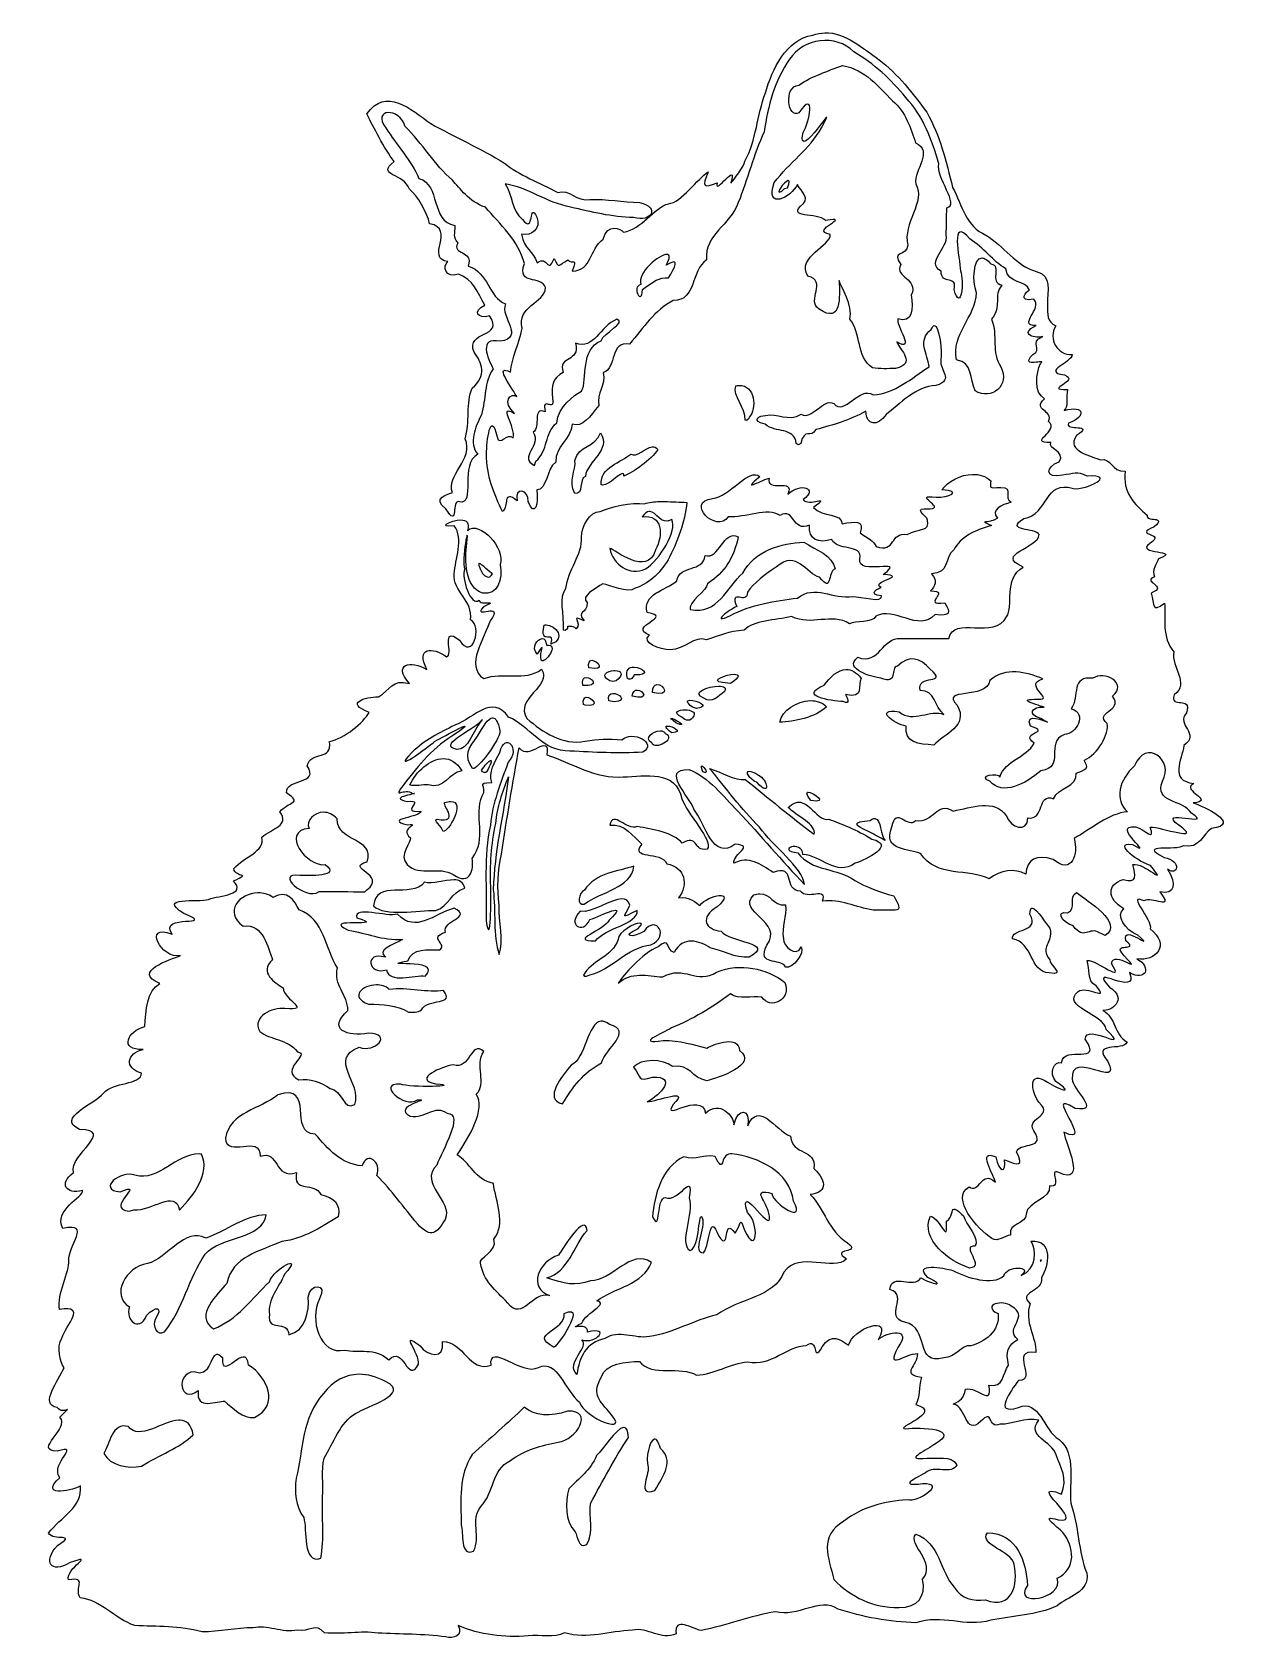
# Model space of a CAD drawing. Header units: centimetres. Extents: x -9.5 to 9.5, y -12.6 to 12.6.
import ezdxf

# ---------------------------------------------------------------- set-up
doc = ezdxf.new("R2010")
doc.units = ezdxf.units.CM
doc.header["$MEASUREMENT"] = 0
doc.layers.add('Layer 1', color=7, linetype='Continuous')

msp = doc.modelspace()

# ---------------------------------------------------------------- linework, layer by layer
at = {"layer": 'Layer 1'}
for points, knots in [([(2.96206, 12.58733), (2.90215, 12.58543), (2.84065, 12.5749), (2.77685, 12.5526), (2.77685, 12.5526), (2.34688, 12.48098), (2.14115, 12.01512), (2.03023, 11.64392), (2.03023, 11.64392), (1.90145, 11.29514), (1.88827, 10.90508), (1.71025, 10.57401), (1.71025, 10.57401), (1.70007, 10.48836), (1.53133, 10.28496), (1.48783, 10.22757), (1.48783, 10.22757), (1.60966, 10.61136), (1.22459, 10.01486), (1.27286, 10.2317), (1.27286, 10.2317), (1.06392, 10.15838), (1.03314, 10.15734), (1.13147, 10.40533), (1.13147, 10.40533), (0.97085, 10.30967), (0.70899, 9.91639), (0.51053, 9.90676), (0.51053, 9.90676), (0.27722, 9.84759), (0.08718, 9.49953), (-0.19392, 9.46276), (-0.19392, 9.46276), (-0.23899, 9.5096), (-0.44979, 9.61118), (-0.5139, 9.35114), (-0.5139, 9.35114), (-0.73476, 9.18902), (-0.6882, 8.85625), (-1.00007, 8.85091), (-1.00007, 8.85091), (-0.91054, 9.0792), (-1.00558, 8.945), (-1.0687, 9.0262), (-1.0687, 9.0262), (-1.20705, 8.94572), (-1.20778, 8.87792), (-1.28119, 9.04522), (-1.28119, 9.04522), (-1.39995, 8.78511), (-1.37697, 9.11439), (-1.54991, 8.97907), (-1.54991, 8.97907), (-1.61581, 9.17081), (-1.75086, 9.18971), (-1.79465, 9.42721), (-1.79465, 9.42721), (-1.63735, 9.39979), (-1.48443, 9.50871), (-1.55322, 9.69758), (-1.55322, 9.69758), (-1.6896, 9.96217), (-1.58717, 9.40116), (-1.78225, 9.6612), (-1.78225, 9.6612), (-1.9549, 9.79736), (-1.93288, 10.03677), (-2.04931, 10.216), (-2.04931, 10.216), (-1.69818, 10.16816), (-1.40964, 9.92401), (-1.02488, 9.85302), (-1.02488, 9.85302), (-0.69812, 9.77504), (-0.38136, 9.69856), (-0.036, 9.68931), (-0.036, 9.68931), (0.24157, 9.61244), (0.38817, 9.8446), (0.05578, 9.92495), (0.05578, 9.92495), (-0.20161, 9.93549), (-0.46234, 9.98131), (-0.72391, 9.97373), (-0.72391, 9.97373), (-0.93252, 9.93002), (-1.04515, 10.14959), (-1.22745, 10.08204), (-1.22745, 10.08204), (-1.50208, 10.23304), (-1.84142, 10.357), (-2.06006, 10.54175), (-2.06006, 10.54175), (-2.43317, 10.77132), (-2.83573, 10.95209), (-3.22009, 11.16352), (-3.22009, 11.16352), (-3.52893, 11.38728), (-3.92865, 11.74839), (-4.22055, 11.31483), (-4.22055, 11.31483), (-4.11789, 11.10593), (-3.95511, 10.78111), (-3.79391, 10.56821), (-3.79391, 10.56821), (-4.09031, 10.34158), (-3.62721, 10.38786), (-3.55413, 10.13247), (-3.55413, 10.13247), (-3.42401, 10.0349), (-3.27846, 9.77006), (-3.23663, 9.59173), (-3.23663, 9.59173), (-2.81127, 9.51452), (-3.31723, 9.04442), (-2.94972, 8.9989), (-2.94972, 8.9989), (-3.0374, 8.92113), (-2.99536, 8.73122), (-2.78436, 8.79881), (-2.78436, 8.79881), (-2.55336, 8.72806), (-2.48669, 8.5068), (-2.37012, 8.31264), (-2.37012, 8.31264), (-2.5748, 8.22781), (-2.4845, 8.08653), (-2.29736, 8.14893), (-2.29736, 8.14893), (-2.05316, 7.79276), (-2.68492, 7.92339), (-2.53962, 7.5776), (-2.53962, 7.5776), (-2.41313, 7.41806), (-2.33466, 7.20098), (-2.56939, 7.01453), (-2.56939, 7.01453), (-2.67043, 6.78675), (-2.59844, 6.47467), (-2.68018, 6.2183), (-2.68018, 6.2183), (-2.53436, 5.89595), (-2.99124, 5.63715), (-2.87696, 5.37659), (-2.87696, 5.37659), (-2.94178, 5.36378), (-3.21734, 5.27396), (-2.98197, 5.1211), (-2.98197, 5.1211), (-2.7738, 4.7889), (-2.90416, 5.28761), (-2.76865, 5.22776), (-2.76865, 5.22776), (-2.51035, 5.17406), (-2.77254, 5.8327), (-2.48174, 5.97521), (-2.48174, 5.97521), (-2.6317, 6.15512), (-2.5177, 6.4034), (-2.42552, 6.59285), (-2.42552, 6.59285), (-2.34919, 6.84162), (-2.3888, 7.11348), (-2.23866, 7.31549), (-2.23866, 7.31549), (-2.32585, 7.48124), (-2.4776, 7.82019), (-2.12952, 7.74875), (-2.12952, 7.74875), (-1.73182, 7.8095), (-2.14241, 8.12695), (-2.04436, 8.33497), (-2.04436, 8.33497), (-2.31801, 8.44232), (-2.30921, 8.82572), (-2.63058, 8.92863), (-2.63058, 8.92863), (-2.54372, 9.18047), (-2.90012, 9.1053), (-2.79429, 9.28664), (-2.79429, 9.28664), (-2.88224, 9.38764), (-2.8407, 9.4339), (-2.83977, 9.56611), (-2.83977, 9.56611), (-3.2326, 9.63425), (-3.05911, 10.20264), (-3.40366, 10.30364), (-3.40366, 10.30364), (-3.52053, 10.57556), (-3.7539, 10.82461), (-3.92456, 11.09574), (-3.92456, 11.09574), (-4.15461, 11.40394), (-3.70092, 11.41781), (-3.62442, 11.1222), (-3.62442, 11.1222), (-3.34545, 10.84849), (-3.16055, 10.51705), (-2.88028, 10.27719), (-2.88028, 10.27719), (-2.75967, 10.14352), (-2.6278, 9.94522), (-2.36186, 9.85055), (-2.36186, 9.85055), (-2.13141, 9.58668), (-1.84269, 9.32878), (-1.75001, 8.96668), (-1.75001, 8.96668), (-1.87567, 8.6138), (-1.48639, 8.79342), (-1.41763, 8.59213), (-1.41763, 8.59213), (-1.43078, 8.33997), (-1.87908, 8.29996), (-1.78474, 7.95217), (-1.78474, 7.95217), (-1.84008, 7.70349), (-1.94286, 7.49292), (-1.96912, 7.26343), (-1.96912, 7.26343), (-2.22074, 7.39463), (-1.98422, 7.07394), (-1.87073, 6.88226), (-1.87073, 6.88226), (-1.96578, 6.955), (-2.10692, 6.79603), (-1.90298, 6.6152), (-1.90298, 6.6152), (-2.18423, 6.78154), (-1.87318, 6.39548), (-1.92861, 6.23321), (-1.92861, 6.23321), (-2.01205, 6.33678), (-2.14354, 6.08585), (-2.17666, 6.24809), (-2.17666, 6.24809), (-2.28353, 6.69677), (-2.34413, 6.17065), (-2.34285, 5.97937), (-2.34285, 5.97937), (-2.34917, 5.64789), (-2.22353, 5.34661), (-2.09315, 5.07731), (-2.09315, 5.07731), (-1.98561, 5.15846), (-2.10422, 5.43134), (-1.86412, 5.24598), (-1.86412, 5.24598), (-1.91749, 5.48006), (-1.67032, 5.41518), (-1.68966, 5.23606), (-1.68966, 5.23606), (-1.59108, 4.9663), (-1.52219, 5.20631), (-1.55571, 5.41713), (-1.55571, 5.41713), (-1.38964, 5.40888), (-1.4055, 5.75995), (-1.25888, 5.85121), (-1.25888, 5.85121), (-1.26386, 6.11418), (-1.01144, 6.21277), (-1.00174, 6.44818), (-1.00174, 6.44818), (-0.83618, 6.38696), (-0.71892, 6.57519), (-0.58171, 6.73922), (-0.58171, 6.73922), (-0.6192, 6.94217), (-0.47238, 7.05611), (-0.51226, 7.25764), (-0.51226, 7.25764), (-0.28741, 7.34036), (-0.42262, 7.74963), (-0.09885, 7.70578), (-0.09885, 7.70578), (0.12641, 7.96721), (0.28441, 8.23093), (0.58493, 8.38626), (0.58493, 8.38626), (0.95544, 8.3922), (0.85645, 8.85299), (1.10583, 9.02705), (1.10583, 9.02705), (1.07048, 9.42424), (1.47975, 9.56679), (1.60606, 9.92498), (1.60606, 9.92498), (1.74985, 10.28838), (1.84448, 10.67103), (2.01203, 11.03375), (2.01203, 11.03375), (2.06766, 11.43376), (2.17728, 11.84205), (2.41056, 12.17477), (2.41056, 12.17477), (2.62379, 12.50248), (3.13876, 12.5747), (3.4168, 12.2897), (3.4168, 12.2897), (3.73959, 12.10422), (3.9982, 11.85789), (4.23453, 11.57202), (4.23453, 11.57202), (4.50376, 11.28668), (4.64373, 10.90532), (4.75129, 10.53436), (4.75129, 10.53436), (4.69835, 10.31429), (5.0897, 9.88118), (4.87614, 9.84396), (4.87614, 9.84396), (4.87317, 9.70015), (4.87084, 9.557), (4.86787, 9.41319), (4.86787, 9.41319), (4.90642, 9.21132), (4.54268, 8.99539), (4.78684, 8.84682), (4.78684, 8.84682), (4.78649, 8.62356), (5.05352, 8.78785), (4.99024, 8.56157), (4.99024, 8.56157), (5.10195, 8.18271), (5.15154, 8.69688), (5.09194, 8.85427), (5.09194, 8.85427), (5.08206, 9.05633), (4.919, 9.72987), (5.23911, 9.35367), (5.23911, 9.35367), (5.45667, 9.21507), (5.59622, 9.00737), (5.803, 8.88486), (5.803, 8.88486), (5.83305, 8.63851), (6.12039, 8.71878), (6.17176, 8.55082), (6.17176, 8.55082), (6.13314, 8.53981), (5.97123, 8.3597), (6.24287, 8.40778), (6.24287, 8.40778), (6.39236, 8.26602), (5.97323, 7.98919), (6.27842, 7.9952), (6.27842, 7.9952), (5.98551, 7.85791), (6.29561, 7.78008), (6.38095, 7.82405), (6.38095, 7.82405), (6.15322, 7.72316), (6.39707, 7.62055), (6.22385, 7.54293), (6.22385, 7.54293), (6.0071, 7.30804), (6.4669, 7.48705), (6.34705, 7.40237), (6.34705, 7.40237), (6.27647, 7.25036), (6.2349, 6.93868), (6.41154, 6.84757), (6.41154, 6.84757), (6.19942, 6.6644), (6.56495, 6.66806), (6.47272, 6.48873), (6.47272, 6.48873), (6.66542, 6.34733), (6.11943, 6.14875), (6.51075, 6.16213), (6.51075, 6.16213), (6.44896, 6.05344), (6.74808, 6.03177), (6.64139, 5.85869), (6.64139, 5.85869), (6.42026, 5.78319), (6.41485, 5.58238), (6.691, 5.65033), (6.691, 5.65033), (6.86354, 5.66388), (6.92254, 5.71428), (7.07713, 5.63297), (7.07713, 5.63297), (7.5661, 5.6623), (7.06558, 5.40939), (6.86216, 5.43867), (6.86216, 5.43867), (6.40284, 5.58367), (6.47827, 5.02749), (6.08495, 4.96986), (6.08495, 4.96986), (5.76526, 4.76142), (6.27693, 4.82446), (6.32308, 4.71685), (6.32308, 4.71685), (6.31869, 4.49859), (5.60858, 4.4106), (6.07338, 4.20753), (6.07338, 4.20753), (5.76166, 4.02698), (5.9319, 3.57729), (5.81293, 3.42784), (5.81293, 3.42784), (5.63663, 3.05169), (4.9695, 3.45727), (4.91004, 3.08719), (4.91004, 3.08719), (4.91004, 3.08719), (4.14771, 3.08636), (4.14771, 3.08636), (4.14771, 3.08636), (3.87645, 3.11976), (3.81725, 2.66287), (3.47881, 2.79118), (3.47881, 2.79118), (3.24293, 2.60303), (3.72024, 2.47585), (3.84344, 2.46458), (3.84344, 2.46458), (4.12033, 2.34638), (3.97712, 2.63326), (4.10554, 2.6531), (4.10554, 2.6531), (4.28343, 2.83663), (4.46541, 2.78101), (4.61404, 2.60432), (4.61404, 2.60432), (4.92515, 2.34806), (4.38606, 2.53944), (4.4586, 2.26946), (4.4586, 2.26946), (4.69701, 2.2833), (4.68252, 2.0095), (4.82984, 1.89574), (4.82984, 1.89574), (4.62317, 1.98602), (4.34971, 1.7518), (4.13117, 1.93625), (4.13117, 1.93625), (3.72553, 1.99739), (4.04352, 1.74078), (4.23948, 1.71301), (4.23948, 1.71301), (4.20769, 1.44868), (4.43111, 1.42882), (4.67191, 1.41453), (4.67191, 1.41453), (4.82806, 1.58087), (5.22851, 1.71296), (5.03902, 2.04043), (5.03902, 2.04043), (4.7465, 2.32844), (5.51181, 2.11092), (5.54917, 2.42821), (5.54917, 2.42821), (5.80459, 2.64347), (6.12052, 2.56219), (6.38509, 2.45219), (6.38509, 2.45219), (6.05535, 2.36633), (6.58326, 2.11304), (6.3115, 2.13221), (6.3115, 2.13221), (5.94784, 2.14122), (6.25495, 2.05604), (6.4041, 2.00736), (6.4041, 2.00736), (6.20752, 2.0295), (6.13472, 1.88122), (6.35036, 1.83207), (6.35036, 1.83207), (6.41851, 1.79407), (6.45011, 1.77657), (6.45785, 1.77171), (6.45785, 1.77171), (6.42714, 1.78264), (6.08213, 1.94101), (6.18996, 1.71053), (6.18996, 1.71053), (6.54125, 1.6019), (5.9993, 1.62372), (6.24949, 1.44181), (6.24949, 1.44181), (6.12296, 1.21818), (5.79868, 1.1825), (5.70709, 0.91182), (5.70709, 0.91182), (5.69316, 0.99393), (5.33322, 0.92584), (5.5533, 0.84733), (5.5533, 0.84733), (5.75135, 0.60919), (6.11007, 0.80913), (6.35201, 1.00856), (6.35201, 1.00856), (6.749, 1.07449), (6.40269, 1.4462), (6.72077, 1.58072), (6.72077, 1.58072), (6.90527, 1.57405), (7.09291, 1.91868), (6.82991, 1.98008), (6.82991, 1.98008), (6.95815, 2.18659), (6.82519, 2.5081), (7.16808, 2.46129), (7.16808, 2.46129), (7.33944, 2.58846), (7.72682, 2.38599), (7.47814, 2.18265), (7.47814, 2.18265), (7.65191, 1.93705), (7.17617, 1.93602), (7.39132, 1.75353), (7.39132, 1.75353), (7.43276, 1.60317), (7.24208, 1.25784), (7.03496, 1.17971), (7.03496, 1.17971), (7.04422, 1.08991), (7.16667, 1.06106), (6.90763, 0.97383), (6.90763, 0.97383), (6.92988, 0.74351), (6.62445, 0.75988), (6.55292, 0.57282), (6.55292, 0.57282), (6.28485, 0.66959), (6.42283, 0.23346), (6.14778, 0.27103), (6.14778, 0.27103), (6.14409, 0.03527), (5.88016, 0.11126), (5.80713, 0.30824), (5.80713, 0.30824), (5.63103, 0.57536), (5.25572, 0.4343), (4.97617, 0.37935), (4.97617, 0.37935), (4.72163, 0.54739), (4.67207, 0.18603), (4.38499, 0.2297), (4.38499, 0.2297), (4.26371, 0.09173), (4.074, 0.47335), (4.0154, 0.13048), (4.0154, 0.13048), (3.85352, -0.25857), (4.30658, -0.207), (4.47098, -0.2912), (4.47098, -0.2912), (4.70149, -0.66396), (5.23058, -0.52343), (5.54254, -0.68229), (5.54254, -0.68229), (5.71818, -0.54412), (5.93533, -0.51465), (6.11884, -0.61284), (6.11884, -0.61284), (6.12587, -0.37637), (6.28382, -0.30048), (6.54548, -0.37968), (6.54548, -0.37968), (6.84413, -0.63094), (6.94306, -0.28691), (6.8729, -0.05143), (6.8729, -0.05143), (7.14229, 0.09707), (7.41172, 0.34037), (7.71378, 0.3686), (7.71378, 0.3686), (7.49606, 0.54729), (7.58317, 0.87613), (7.82044, 1.08628), (7.82044, 1.08628), (7.99749, 1.52781), (8.45183, 1.17704), (8.25948, 0.84898), (8.25948, 0.84898), (8.12821, 0.4959), (8.57417, 0.57091), (8.71589, 0.34379), (8.71589, 0.34379), (9.09856, 0.1099), (8.13786, 0.4365), (8.51415, 0.15527), (8.51415, 0.15527), (8.91501, -0.11795), (8.2302, 0.13055), (8.06932, 0.12881), (8.06932, 0.12881), (8.1468, -0.1154), (7.99255, 0.09047), (7.83781, 0.13129), (7.83781, 0.13129), (7.42229, 0.17386), (8.18009, -0.37599), (7.78903, -0.14487), (7.78903, -0.14487), (7.44869, -0.10634), (7.92513, -0.44721), (8.07015, -0.47395), (8.07015, -0.47395), (8.37494, -0.84694), (7.96883, -0.41693), (7.79399, -0.46072), (7.79399, -0.46072), (7.84328, -0.63248), (7.8685, -0.76483), (7.64351, -0.69471), (7.64351, -0.69471), (7.38576, -0.77073), (7.39054, -0.99897), (7.65261, -1.1536), (7.65261, -1.1536), (7.52303, -1.25535), (7.66868, -1.49074), (7.87337, -1.56618), (7.87337, -1.56618), (8.18428, -1.85693), (7.61454, -1.36486), (7.68733, -1.65465), (7.68733, -1.65465), (7.91551, -1.8441), (7.42955, -1.65802), (7.66087, -1.89195), (7.66087, -1.89195), (7.98955, -2.23425), (7.4921, -1.77552), (7.45995, -2.01432), (7.45995, -2.01432), (7.68455, -2.35363), (7.22904, -1.94746), (7.07713, -1.96554), (7.07713, -1.96554), (7.1288, -2.1038), (7.06146, -2.27141), (7.21769, -2.3649), (7.21769, -2.3649), (7.45139, -2.62605), (7.05925, -2.34583), (6.9374, -2.45254), (6.9374, -2.45254), (6.6532, -2.68863), (7.3498, -2.80592), (7.37644, -3.04785), (7.37644, -3.04785), (7.79245, -3.44631), (7.0517, -2.92573), (7.04902, -3.20081), (7.04902, -3.20081), (7.33748, -3.62135), (6.70787, -3.27461), (6.67695, -3.56875), (6.67695, -3.56875), (6.55753, -3.53223), (6.47008, -3.73372), (6.58848, -3.86227), (6.58848, -3.86227), (6.8973, -4.07918), (6.64552, -3.98889), (6.45619, -3.8755), (6.45619, -3.8755), (6.14573, -3.65778), (6.1994, -4.03261), (6.32142, -4.18639), (6.32142, -4.18639), (6.58764, -4.456), (6.05198, -4.39202), (6.27264, -4.68993), (6.27264, -4.68993), (6.39412, -4.92439), (5.99419, -4.82126), (5.97168, -4.96857), (5.97168, -4.96857), (6.09455, -5.2072), (5.99139, -5.17726), (5.77986, -5.09177), (5.77986, -5.09177), (5.81646, -5.30319), (5.69843, -5.30089), (5.64757, -5.04712), (5.64757, -5.04712), (5.34608, -4.9092), (5.61068, -5.33013), (5.64096, -5.44151), (5.64096, -5.44151), (5.41153, -5.23374), (5.39221, -5.64293), (5.22507, -5.51344), (5.22507, -5.51344), (4.92917, -5.69612), (5.35821, -6.18065), (5.58474, -6.32455), (5.58474, -6.32455), (5.68622, -6.38829), (5.77594, -6.28388), (5.87495, -6.27163), (5.87495, -6.27163), (5.83926, -6.07832), (6.122, -6.10629), (6.12052, -5.94255), (6.12052, -5.94255), (6.14392, -5.7393), (6.52263, -5.7064), (6.4868, -5.50185), (6.4868, -5.50185), (6.70786, -5.54388), (6.45386, -5.21049), (6.63397, -5.29349), (6.63397, -5.29349), (7.07757, -5.49719), (6.74287, -4.84906), (6.71169, -4.65849), (6.71169, -4.65849), (7.24086, -4.91325), (6.33967, -3.9422), (6.88946, -4.28559), (6.88946, -4.28559), (7.3245, -4.35707), (6.83595, -3.98968), (6.84481, -3.82753), (6.84481, -3.82753), (6.80226, -3.33795), (7.62917, -4.01478), (7.40457, -3.54972), (7.40457, -3.54972), (7.12647, -3.21962), (7.64451, -3.39741), (7.70388, -3.24793), (7.70388, -3.24793), (7.49415, -3.11849), (7.5307, -2.85359), (7.32271, -2.7477), (7.32271, -2.7477), (7.44833, -2.77047), (7.72957, -2.58239), (7.42937, -2.38142), (7.42937, -2.38142), (7.05602, -1.97972), (7.90738, -2.56628), (7.74439, -2.15487), (7.74439, -2.15487), (7.99332, -2.30042), (8.10326, -2.07649), (7.85849, -1.93742), (7.85849, -1.93742), (8.16005, -1.99014), (8.38927, -1.71727), (8.06685, -1.46613), (8.06685, -1.46613), (8.11193, -1.32605), (7.67544, -0.89884), (7.97259, -1.03039), (7.97259, -1.03039), (8.08007, -0.94854), (8.46053, -1.19952), (8.21898, -0.889), (8.21898, -0.889), (8.45558, -0.93962), (8.48401, -0.76151), (8.34135, -0.53347), (8.34135, -0.53347), (8.49406, -0.65549), (8.57669, -0.40053), (8.28513, -0.34743), (8.28513, -0.34743), (7.84032, -0.11804), (8.49708, -0.25631), (8.58692, -0.1647), (8.58692, -0.1647), (8.8464, -0.2276), (8.89293, 0.03019), (9.02927, 0.10319), (9.02927, 0.10319), (9.52071, 0.17304), (8.89157, 0.45807), (8.73906, 0.50833), (8.73906, 0.50833), (9.11065, 0.53967), (8.52639, 0.70714), (8.75229, 0.81095), (8.75229, 0.81095), (8.35206, 0.86453), (8.57062, 1.17603), (8.59437, 1.40709), (8.59437, 1.40709), (8.86463, 1.59368), (8.46281, 1.72924), (8.63488, 1.92055), (8.63488, 1.92055), (8.72946, 2.20544), (8.37102, 1.96888), (8.44388, 2.20084), (8.44388, 2.20084), (8.69767, 2.38807), (8.38514, 2.63438), (8.43975, 2.87801), (8.43975, 2.87801), (8.24079, 3.10202), (8.3121, 3.41812), (8.29175, 3.63951), (8.29175, 3.63951), (8.08238, 3.47545), (8.13702, 3.62035), (8.08422, 3.79909), (8.08422, 3.79909), (8.36694, 3.91854), (7.92114, 3.96618), (8.13548, 4.05127), (8.13548, 4.05127), (8.08747, 4.15382), (8.16998, 4.27232), (8.19832, 4.33818), (8.19832, 4.33818), (8.59519, 4.47675), (7.80457, 4.40341), (8.06107, 4.57713), (8.06107, 4.57713), (8.3407, 4.75511), (7.77424, 4.68486), (8.13135, 4.84006), (8.13135, 4.84006), (8.33959, 5.02218), (7.98573, 4.90117), (8.02056, 5.02196), (8.02056, 5.02196), (7.82257, 5.18772), (7.62872, 5.37693), (7.67412, 5.7107), (7.67412, 5.7107), (7.45204, 5.69987), (7.46622, 5.92342), (7.28303, 5.89012), (7.28303, 5.89012), (7.18339, 5.93753), (6.72224, 6.02356), (6.91344, 6.2688), (6.91344, 6.2688), (7.21344, 6.4694), (6.71899, 6.33532), (6.78611, 6.46145), (6.78611, 6.46145), (7.06969, 6.5721), (7.04444, 6.75486), (6.71748, 6.66237), (6.71748, 6.66237), (6.7937, 6.73466), (6.73859, 6.85801), (6.77205, 6.99393), (6.77205, 6.99393), (6.36848, 6.97572), (6.98637, 7.13178), (6.72079, 7.21965), (6.72079, 7.21965), (6.35495, 7.28016), (6.84091, 7.40239), (6.84151, 7.54294), (6.84151, 7.54294), (6.61335, 7.52139), (6.45832, 7.7907), (6.58685, 7.9919), (6.58685, 7.9919), (6.44968, 8.0536), (6.45285, 8.16943), (6.45704, 8.33007), (6.45704, 8.33007), (6.44917, 8.52667), (6.5358, 8.78515), (6.27845, 8.84353), (6.27845, 8.84353), (5.97563, 8.92972), (5.76147, 9.24333), (5.49049, 9.41569), (5.49049, 9.41569), (5.17806, 9.54409), (5.12116, 9.87174), (4.96711, 10.16314), (4.96711, 10.16314), (4.86771, 10.56688), (4.77226, 10.97312), (4.56197, 11.34136), (4.56197, 11.34136), (4.34239, 11.63549), (4.10817, 11.94483), (3.81535, 12.1657), (3.81535, 12.1657), (3.55588, 12.34285), (3.28558, 12.59762), (2.96207, 12.58738), (2.96207, 12.58738), (2.96207, 12.58738), (2.96206, 12.58733), (2.96206, 12.58733)], [0, 0, 0, 0, 0.00444444, 0.00444444, 0.00444444, 0.00444444, 0.00888889, 0.00888889, 0.00888889, 0.00888889, 0.01333333, 0.01333333, 0.01333333, 0.01333333, 0.01777778, 0.01777778, 0.01777778, 0.01777778, 0.02222222, 0.02222222, 0.02222222, 0.02222222, 0.02666667, 0.02666667, 0.02666667, 0.02666667, 0.03111111, 0.03111111, 0.03111111, 0.03111111, 0.03555556, 0.03555556, 0.03555556, 0.03555556, 0.04, 0.04, 0.04, 0.04, 0.04444444, 0.04444444, 0.04444444, 0.04444444, 0.04888889, 0.04888889, 0.04888889, 0.04888889, 0.05333333, 0.05333333, 0.05333333, 0.05333333, 0.05777778, 0.05777778, 0.05777778, 0.05777778, 0.06222222, 0.06222222, 0.06222222, 0.06222222, 0.06666667, 0.06666667, 0.06666667, 0.06666667, 0.07111111, 0.07111111, 0.07111111, 0.07111111, 0.07555556, 0.07555556, 0.07555556, 0.07555556, 0.08, 0.08, 0.08, 0.08, 0.08444444, 0.08444444, 0.08444444, 0.08444444, 0.08888889, 0.08888889, 0.08888889, 0.08888889, 0.09333333, 0.09333333, 0.09333333, 0.09333333, 0.09777778, 0.09777778, 0.09777778, 0.09777778, 0.10222222, 0.10222222, 0.10222222, 0.10222222, 0.10666667, 0.10666667, 0.10666667, 0.10666667, 0.11111111, 0.11111111, 0.11111111, 0.11111111, 0.11555556, 0.11555556, 0.11555556, 0.11555556, 0.12, 0.12, 0.12, 0.12, 0.12444444, 0.12444444, 0.12444444, 0.12444444, 0.12888889, 0.12888889, 0.12888889, 0.12888889, 0.13333333, 0.13333333, 0.13333333, 0.13333333, 0.13777778, 0.13777778, 0.13777778, 0.13777778, 0.14222222, 0.14222222, 0.14222222, 0.14222222, 0.14666667, 0.14666667, 0.14666667, 0.14666667, 0.15111111, 0.15111111, 0.15111111, 0.15111111, 0.15555556, 0.15555556, 0.15555556, 0.15555556, 0.16, 0.16, 0.16, 0.16, 0.16444444, 0.16444444, 0.16444444, 0.16444444, 0.16888889, 0.16888889, 0.16888889, 0.16888889, 0.17333333, 0.17333333, 0.17333333, 0.17333333, 0.17777778, 0.17777778, 0.17777778, 0.17777778, 0.18222222, 0.18222222, 0.18222222, 0.18222222, 0.18666667, 0.18666667, 0.18666667, 0.18666667, 0.19111111, 0.19111111, 0.19111111, 0.19111111, 0.19555556, 0.19555556, 0.19555556, 0.19555556, 0.2, 0.2, 0.2, 0.2, 0.20444444, 0.20444444, 0.20444444, 0.20444444, 0.20888889, 0.20888889, 0.20888889, 0.20888889, 0.21333333, 0.21333333, 0.21333333, 0.21333333, 0.21777778, 0.21777778, 0.21777778, 0.21777778, 0.22222222, 0.22222222, 0.22222222, 0.22222222, 0.22666667, 0.22666667, 0.22666667, 0.22666667, 0.23111111, 0.23111111, 0.23111111, 0.23111111, 0.23555556, 0.23555556, 0.23555556, 0.23555556, 0.24, 0.24, 0.24, 0.24, 0.24444444, 0.24444444, 0.24444444, 0.24444444, 0.24888889, 0.24888889, 0.24888889, 0.24888889, 0.25333333, 0.25333333, 0.25333333, 0.25333333, 0.25777778, 0.25777778, 0.25777778, 0.25777778, 0.26222222, 0.26222222, 0.26222222, 0.26222222, 0.26666667, 0.26666667, 0.26666667, 0.26666667, 0.27111111, 0.27111111, 0.27111111, 0.27111111, 0.27555556, 0.27555556, 0.27555556, 0.27555556, 0.28, 0.28, 0.28, 0.28, 0.28444444, 0.28444444, 0.28444444, 0.28444444, 0.28888889, 0.28888889, 0.28888889, 0.28888889, 0.29333333, 0.29333333, 0.29333333, 0.29333333, 0.29777778, 0.29777778, 0.29777778, 0.29777778, 0.30222222, 0.30222222, 0.30222222, 0.30222222, 0.30666667, 0.30666667, 0.30666667, 0.30666667, 0.31111111, 0.31111111, 0.31111111, 0.31111111, 0.31555556, 0.31555556, 0.31555556, 0.31555556, 0.32, 0.32, 0.32, 0.32, 0.32444444, 0.32444444, 0.32444444, 0.32444444, 0.32888889, 0.32888889, 0.32888889, 0.32888889, 0.33333333, 0.33333333, 0.33333333, 0.33333333, 0.33777778, 0.33777778, 0.33777778, 0.33777778, 0.34222222, 0.34222222, 0.34222222, 0.34222222, 0.34666667, 0.34666667, 0.34666667, 0.34666667, 0.35111111, 0.35111111, 0.35111111, 0.35111111, 0.35555556, 0.35555556, 0.35555556, 0.35555556, 0.36, 0.36, 0.36, 0.36, 0.36444444, 0.36444444, 0.36444444, 0.36444444, 0.36888889, 0.36888889, 0.36888889, 0.36888889, 0.37333333, 0.37333333, 0.37333333, 0.37333333, 0.37777778, 0.37777778, 0.37777778, 0.37777778, 0.38222222, 0.38222222, 0.38222222, 0.38222222, 0.38666667, 0.38666667, 0.38666667, 0.38666667, 0.39111111, 0.39111111, 0.39111111, 0.39111111, 0.39555556, 0.39555556, 0.39555556, 0.39555556, 0.4, 0.4, 0.4, 0.4, 0.40444444, 0.40444444, 0.40444444, 0.40444444, 0.40888889, 0.40888889, 0.40888889, 0.40888889, 0.41333333, 0.41333333, 0.41333333, 0.41333333, 0.41777778, 0.41777778, 0.41777778, 0.41777778, 0.42222222, 0.42222222, 0.42222222, 0.42222222, 0.42666667, 0.42666667, 0.42666667, 0.42666667, 0.43111111, 0.43111111, 0.43111111, 0.43111111, 0.43555556, 0.43555556, 0.43555556, 0.43555556, 0.44, 0.44, 0.44, 0.44, 0.44444444, 0.44444444, 0.44444444, 0.44444444, 0.44888889, 0.44888889, 0.44888889, 0.44888889, 0.45333333, 0.45333333, 0.45333333, 0.45333333, 0.45777778, 0.45777778, 0.45777778, 0.45777778, 0.46222222, 0.46222222, 0.46222222, 0.46222222, 0.46666667, 0.46666667, 0.46666667, 0.46666667, 0.47111111, 0.47111111, 0.47111111, 0.47111111, 0.47555556, 0.47555556, 0.47555556, 0.47555556, 0.48, 0.48, 0.48, 0.48, 0.48444444, 0.48444444, 0.48444444, 0.48444444, 0.48888889, 0.48888889, 0.48888889, 0.48888889, 0.49333333, 0.49333333, 0.49333333, 0.49333333, 0.49777778, 0.49777778, 0.49777778, 0.49777778, 0.50222222, 0.50222222, 0.50222222, 0.50222222, 0.50666667, 0.50666667, 0.50666667, 0.50666667, 0.51111111, 0.51111111, 0.51111111, 0.51111111, 0.51555556, 0.51555556, 0.51555556, 0.51555556, 0.52, 0.52, 0.52, 0.52, 0.52444444, 0.52444444, 0.52444444, 0.52444444, 0.52888889, 0.52888889, 0.52888889, 0.52888889, 0.53333333, 0.53333333, 0.53333333, 0.53333333, 0.53777778, 0.53777778, 0.53777778, 0.53777778, 0.54222222, 0.54222222, 0.54222222, 0.54222222, 0.54666667, 0.54666667, 0.54666667, 0.54666667, 0.55111111, 0.55111111, 0.55111111, 0.55111111, 0.55555556, 0.55555556, 0.55555556, 0.55555556, 0.56, 0.56, 0.56, 0.56, 0.56444444, 0.56444444, 0.56444444, 0.56444444, 0.56888889, 0.56888889, 0.56888889, 0.56888889, 0.57333333, 0.57333333, 0.57333333, 0.57333333, 0.57777778, 0.57777778, 0.57777778, 0.57777778, 0.58222222, 0.58222222, 0.58222222, 0.58222222, 0.58666667, 0.58666667, 0.58666667, 0.58666667, 0.59111111, 0.59111111, 0.59111111, 0.59111111, 0.59555556, 0.59555556, 0.59555556, 0.59555556, 0.6, 0.6, 0.6, 0.6, 0.60444444, 0.60444444, 0.60444444, 0.60444444, 0.60888889, 0.60888889, 0.60888889, 0.60888889, 0.61333333, 0.61333333, 0.61333333, 0.61333333, 0.61777778, 0.61777778, 0.61777778, 0.61777778, 0.62222222, 0.62222222, 0.62222222, 0.62222222, 0.62666667, 0.62666667, 0.62666667, 0.62666667, 0.63111111, 0.63111111, 0.63111111, 0.63111111, 0.63555556, 0.63555556, 0.63555556, 0.63555556, 0.64, 0.64, 0.64, 0.64, 0.64444444, 0.64444444, 0.64444444, 0.64444444, 0.64888889, 0.64888889, 0.64888889, 0.64888889, 0.65333333, 0.65333333, 0.65333333, 0.65333333, 0.65777778, 0.65777778, 0.65777778, 0.65777778, 0.66222222, 0.66222222, 0.66222222, 0.66222222, 0.66666667, 0.66666667, 0.66666667, 0.66666667, 0.67111111, 0.67111111, 0.67111111, 0.67111111, 0.67555556, 0.67555556, 0.67555556, 0.67555556, 0.68, 0.68, 0.68, 0.68, 0.68444444, 0.68444444, 0.68444444, 0.68444444, 0.68888889, 0.68888889, 0.68888889, 0.68888889, 0.69333333, 0.69333333, 0.69333333, 0.69333333, 0.69777778, 0.69777778, 0.69777778, 0.69777778, 0.70222222, 0.70222222, 0.70222222, 0.70222222, 0.70666667, 0.70666667, 0.70666667, 0.70666667, 0.71111111, 0.71111111, 0.71111111, 0.71111111, 0.71555556, 0.71555556, 0.71555556, 0.71555556, 0.72, 0.72, 0.72, 0.72, 0.72444444, 0.72444444, 0.72444444, 0.72444444, 0.72888889, 0.72888889, 0.72888889, 0.72888889, 0.73333333, 0.73333333, 0.73333333, 0.73333333, 0.73777778, 0.73777778, 0.73777778, 0.73777778, 0.74222222, 0.74222222, 0.74222222, 0.74222222, 0.74666667, 0.74666667, 0.74666667, 0.74666667, 0.75111111, 0.75111111, 0.75111111, 0.75111111, 0.75555556, 0.75555556, 0.75555556, 0.75555556, 0.76, 0.76, 0.76, 0.76, 0.76444444, 0.76444444, 0.76444444, 0.76444444, 0.76888889, 0.76888889, 0.76888889, 0.76888889, 0.77333333, 0.77333333, 0.77333333, 0.77333333, 0.77777778, 0.77777778, 0.77777778, 0.77777778, 0.78222222, 0.78222222, 0.78222222, 0.78222222, 0.78666667, 0.78666667, 0.78666667, 0.78666667, 0.79111111, 0.79111111, 0.79111111, 0.79111111, 0.79555556, 0.79555556, 0.79555556, 0.79555556, 0.8, 0.8, 0.8, 0.8, 0.80444444, 0.80444444, 0.80444444, 0.80444444, 0.80888889, 0.80888889, 0.80888889, 0.80888889, 0.81333333, 0.81333333, 0.81333333, 0.81333333, 0.81777778, 0.81777778, 0.81777778, 0.81777778, 0.82222222, 0.82222222, 0.82222222, 0.82222222, 0.82666667, 0.82666667, 0.82666667, 0.82666667, 0.83111111, 0.83111111, 0.83111111, 0.83111111, 0.83555556, 0.83555556, 0.83555556, 0.83555556, 0.84, 0.84, 0.84, 0.84, 0.84444444, 0.84444444, 0.84444444, 0.84444444, 0.84888889, 0.84888889, 0.84888889, 0.84888889, 0.85333333, 0.85333333, 0.85333333, 0.85333333, 0.85777778, 0.85777778, 0.85777778, 0.85777778, 0.86222222, 0.86222222, 0.86222222, 0.86222222, 0.86666667, 0.86666667, 0.86666667, 0.86666667, 0.87111111, 0.87111111, 0.87111111, 0.87111111, 0.87555556, 0.87555556, 0.87555556, 0.87555556, 0.88, 0.88, 0.88, 0.88, 0.88444444, 0.88444444, 0.88444444, 0.88444444, 0.88888889, 0.88888889, 0.88888889, 0.88888889, 0.89333333, 0.89333333, 0.89333333, 0.89333333, 0.89777778, 0.89777778, 0.89777778, 0.89777778, 0.90222222, 0.90222222, 0.90222222, 0.90222222, 0.90666667, 0.90666667, 0.90666667, 0.90666667, 0.91111111, 0.91111111, 0.91111111, 0.91111111, 0.91555556, 0.91555556, 0.91555556, 0.91555556, 0.92, 0.92, 0.92, 0.92, 0.92444444, 0.92444444, 0.92444444, 0.92444444, 0.92888889, 0.92888889, 0.92888889, 0.92888889, 0.93333333, 0.93333333, 0.93333333, 0.93333333, 0.93777778, 0.93777778, 0.93777778, 0.93777778, 0.94222222, 0.94222222, 0.94222222, 0.94222222, 0.94666667, 0.94666667, 0.94666667, 0.94666667, 0.95111111, 0.95111111, 0.95111111, 0.95111111, 0.95555556, 0.95555556, 0.95555556, 0.95555556, 0.96, 0.96, 0.96, 0.96, 0.96444444, 0.96444444, 0.96444444, 0.96444444, 0.96888889, 0.96888889, 0.96888889, 0.96888889, 0.97333333, 0.97333333, 0.97333333, 0.97333333, 0.97777778, 0.97777778, 0.97777778, 0.97777778, 0.98222222, 0.98222222, 0.98222222, 0.98222222, 0.98666667, 0.98666667, 0.98666667, 0.98666667, 0.99111111, 0.99111111, 0.99111111, 0.99111111, 1, 1, 1, 1]), ([(3.24236, 12.07718), (3.00638, 11.98341), (2.7662, 11.9126), (2.55527, 11.76547), (2.55527, 11.76547), (2.30725, 11.75008), (2.38606, 11.22176), (2.55775, 11.3347), (2.55775, 11.3347), (2.82513, 11.72142), (2.72283, 11.17682), (2.62224, 11.02381), (2.62224, 11.02381), (2.506, 10.48517), (3.22983, 11.68316), (2.91163, 11.09574), (2.91163, 11.09574), (2.71946, 10.75892), (2.40665, 10.55072), (2.16749, 10.23832), (2.16749, 10.23832), (2.02357, 9.79798), (2.43324, 9.99898), (2.53377, 10.21021), (2.53377, 10.21021), (2.52865, 10.17507), (2.73466, 10.01033), (2.62885, 9.91255), (2.62885, 9.91255), (2.32328, 9.66024), (2.85748, 9.77942), (2.97115, 9.64301), (2.97115, 9.64301), (3.43405, 9.73054), (2.69576, 9.4825), (3.04804, 9.4239), (3.04804, 9.4239), (3.06547, 9.24059), (2.51225, 9.08223), (2.69664, 8.77154), (2.69664, 8.77154), (3.01432, 8.69132), (2.66495, 8.39811), (2.87275, 8.2523), (2.87275, 8.2523), (3.23732, 8.01021), (3.19244, 8.44568), (3.1886, 8.70292), (3.1886, 8.70292), (3.21658, 8.59979), (3.40896, 8.31046), (3.35727, 8.09686), (3.35727, 8.09686), (3.53483, 7.87847), (3.45561, 7.50682), (3.70867, 7.33453), (3.70867, 7.33453), (3.82831, 7.3108), (3.95212, 7.31932), (4.0733, 7.3213), (4.0733, 7.3213), (4.40701, 7.39807), (4.13945, 7.61055), (4.09149, 7.73967), (4.09149, 7.73967), (4.39831, 7.55687), (4.07249, 8.00918), (4.10885, 8.10016), (4.10885, 8.10016), (4.33469, 8.01945), (4.3535, 8.25885), (4.31969, 8.47388), (4.31969, 8.47388), (4.44065, 8.73848), (4.04683, 8.74344), (4.15515, 8.95509), (4.15515, 8.95509), (3.9928, 9.17023), (4.25091, 9.07557), (4.26429, 9.25771), (4.26429, 9.25771), (4.17788, 9.59639), (4.55217, 9.93791), (4.38831, 10.22013), (4.38831, 10.22013), (4.36283, 10.44171), (4.67231, 10.73215), (4.38583, 10.86009), (4.38583, 10.86009), (4.31656, 11.08054), (4.23004, 11.34899), (4.02616, 11.52072), (4.02616, 11.52072), (3.7993, 11.75156), (3.60305, 12.0031), (3.24233, 12.07717), (3.24233, 12.07717), (3.24233, 12.07717), (3.24236, 12.07718), (3.24236, 12.07718)], [0, 0, 0, 0, 0.03846154, 0.03846154, 0.03846154, 0.03846154, 0.07692308, 0.07692308, 0.07692308, 0.07692308, 0.11538462, 0.11538462, 0.11538462, 0.11538462, 0.15384615, 0.15384615, 0.15384615, 0.15384615, 0.19230769, 0.19230769, 0.19230769, 0.19230769, 0.23076923, 0.23076923, 0.23076923, 0.23076923, 0.26923077, 0.26923077, 0.26923077, 0.26923077, 0.30769231, 0.30769231, 0.30769231, 0.30769231, 0.34615385, 0.34615385, 0.34615385, 0.34615385, 0.38461538, 0.38461538, 0.38461538, 0.38461538, 0.42307692, 0.42307692, 0.42307692, 0.42307692, 0.46153846, 0.46153846, 0.46153846, 0.46153846, 0.5, 0.5, 0.5, 0.5, 0.53846154, 0.53846154, 0.53846154, 0.53846154, 0.57692308, 0.57692308, 0.57692308, 0.57692308, 0.61538462, 0.61538462, 0.61538462, 0.61538462, 0.65384615, 0.65384615, 0.65384615, 0.65384615, 0.69230769, 0.69230769, 0.69230769, 0.69230769, 0.73076923, 0.73076923, 0.73076923, 0.73076923, 0.76923077, 0.76923077, 0.76923077, 0.76923077, 0.80769231, 0.80769231, 0.80769231, 0.80769231, 0.84615385, 0.84615385, 0.84615385, 0.84615385, 0.88461538, 0.88461538, 0.88461538, 0.88461538, 0.92307692, 0.92307692, 0.92307692, 0.92307692, 1, 1, 1, 1]), ([(2.38577, 10.27058), (2.40807, 10.27577), (2.41293, 10.24678), (2.37585, 10.15317), (2.37585, 10.15317), (2.37585, 10.15317), (2.33203, 10.1449), (2.33203, 10.1449), (2.33203, 10.1449), (2.33203, 10.1449), (2.28904, 10.10439), (2.28904, 10.10439), (2.28904, 10.10439), (2.15866, 10.02476), (2.32878, 10.25732), (2.38578, 10.27058), (2.38578, 10.27058), (2.38578, 10.27058), (2.38577, 10.27058), (2.38577, 10.27058)], [0, 0, 0, 0, 0.16666667, 0.16666667, 0.16666667, 0.16666667, 0.33333333, 0.33333333, 0.33333333, 0.33333333, 0.5, 0.5, 0.5, 0.5, 0.66666667, 0.66666667, 0.66666667, 0.66666667, 1, 1, 1, 1]), ([(0.48573, 9.1122), (0.53159, 9.11099), (0.54082, 9.06359), (0.47333, 8.94518), (0.47333, 8.94518), (0.71226, 9.07869), (0.60524, 8.90468), (0.51136, 8.74344), (0.51136, 8.74344), (0.35563, 8.75128), (0.28966, 8.69384), (0.10126, 8.55989), (0.10126, 8.55989), (0.10394, 8.29165), (-0.0848, 8.60206), (0.07811, 8.64092), (0.07811, 8.64092), (0.011, 8.81821), (0.36853, 9.11529), (0.48573, 9.11221), (0.48573, 9.11221), (0.48573, 9.11221), (0.48573, 9.1122), (0.48573, 9.1122)], [0, 0, 0, 0, 0.14285714, 0.14285714, 0.14285714, 0.14285714, 0.28571429, 0.28571429, 0.28571429, 0.28571429, 0.42857143, 0.42857143, 0.42857143, 0.42857143, 0.57142857, 0.57142857, 0.57142857, 0.57142857, 0.71428571, 0.71428571, 0.71428571, 0.71428571, 1, 1, 1, 1]), ([(5.4293, 9.05597), (5.29525, 9.05618), (5.26975, 8.70208), (5.34414, 8.50861), (5.34414, 8.50861), (5.32966, 8.1267), (4.93879, 7.85929), (5.02912, 7.45524), (5.02912, 7.45524), (5.28477, 7.42371), (5.23474, 7.15815), (5.32016, 6.97238), (5.32016, 6.97238), (5.32016, 6.97238), (5.32347, 6.96907), (5.32347, 6.96907), (5.32347, 6.96907), (5.57602, 6.81952), (5.87802, 7.05267), (5.722, 7.35024), (5.722, 7.35024), (5.56966, 7.57621), (5.68282, 7.82948), (5.57813, 8.09769), (5.57813, 8.09769), (5.7522, 8.30275), (5.59419, 8.45484), (5.74101, 8.63099), (5.74101, 8.63099), (5.52809, 8.66978), (5.7523, 8.93873), (5.5682, 8.96089), (5.5682, 8.96089), (5.51346, 9.02773), (5.46683, 9.05591), (5.42929, 9.05597), (5.42929, 9.05597), (5.42929, 9.05597), (5.4293, 9.05597), (5.4293, 9.05597)], [0, 0, 0, 0, 0.09090909, 0.09090909, 0.09090909, 0.09090909, 0.18181818, 0.18181818, 0.18181818, 0.18181818, 0.27272727, 0.27272727, 0.27272727, 0.27272727, 0.36363636, 0.36363636, 0.36363636, 0.36363636, 0.45454545, 0.45454545, 0.45454545, 0.45454545, 0.54545455, 0.54545455, 0.54545455, 0.54545455, 0.63636364, 0.63636364, 0.63636364, 0.63636364, 0.72727273, 0.72727273, 0.72727273, 0.72727273, 0.81818182, 0.81818182, 0.81818182, 0.81818182, 1, 1, 1, 1]), ([(-0.2981, 8.09438), (-0.14228, 8.03915), (-0.50935, 7.88205), (-0.54449, 7.75786), (-0.54449, 7.75786), (-0.87874, 7.62584), (-0.75372, 7.15096), (-0.85372, 6.96494), (-0.85372, 6.96494), (-0.9746, 6.90434), (-1.22079, 6.72194), (-1.2415, 6.46885), (-1.2415, 6.46885), (-1.44075, 6.29738), (-1.37307, 6.03732), (-1.56975, 5.86858), (-1.56975, 5.86858), (-1.56975, 5.86858), (-1.5929, 5.80078), (-1.5929, 5.80078), (-1.5929, 5.80078), (-1.85268, 5.92295), (-1.47065, 6.11968), (-1.61357, 6.32085), (-1.61357, 6.32085), (-1.48852, 6.40548), (-1.63406, 6.7298), (-1.42257, 6.63918), (-1.42257, 6.63918), (-1.48827, 6.91704), (-1.26341, 6.60943), (-1.30764, 6.8525), (-1.30764, 6.8525), (-1.33591, 7.06322), (-1.30289, 7.16941), (-1.14145, 7.26095), (-1.14145, 7.26095), (-1.2354, 7.52959), (-0.8682, 7.40897), (-0.94632, 7.71984), (-0.94632, 7.71984), (-0.65246, 7.59953), (-0.57356, 7.99109), (-0.29809, 8.09439), (-0.29809, 8.09439), (-0.29809, 8.09439), (-0.2981, 8.09438), (-0.2981, 8.09438)], [0, 0, 0, 0, 0.07692308, 0.07692308, 0.07692308, 0.07692308, 0.15384615, 0.15384615, 0.15384615, 0.15384615, 0.23076923, 0.23076923, 0.23076923, 0.23076923, 0.30769231, 0.30769231, 0.30769231, 0.30769231, 0.38461538, 0.38461538, 0.38461538, 0.38461538, 0.46153846, 0.46153846, 0.46153846, 0.46153846, 0.53846154, 0.53846154, 0.53846154, 0.53846154, 0.61538462, 0.61538462, 0.61538462, 0.61538462, 0.69230769, 0.69230769, 0.69230769, 0.69230769, 0.76923077, 0.76923077, 0.76923077, 0.76923077, 0.84615385, 0.84615385, 0.84615385, 0.84615385, 1, 1, 1, 1]), ([(4.67937, 7.99681), (4.66472, 7.99402), (4.64949, 7.9753), (4.63307, 7.93563), (4.63307, 7.93563), (4.40916, 7.7645), (4.57559, 7.54955), (4.60082, 7.34859), (4.60082, 7.34859), (4.32252, 7.16995), (4.05808, 6.92757), (3.72356, 6.90872), (3.72356, 6.90872), (3.49497, 7.05631), (3.26764, 6.55719), (3.10262, 6.77312), (3.10262, 6.77312), (2.93392, 6.86155), (2.7569, 6.49692), (2.5933, 6.60527), (2.5933, 6.60527), (2.38967, 6.47674), (2.21525, 6.63546), (2.03437, 6.58212), (2.03437, 6.58212), (1.93889, 6.59182), (1.79357, 6.49384), (2.02527, 6.44735), (2.02527, 6.44735), (2.19441, 6.30246), (2.47879, 6.41031), (2.51558, 6.14556), (2.51558, 6.14556), (2.51558, 6.14556), (2.54617, 6.12406), (2.54617, 6.12406), (2.54617, 6.12406), (2.54617, 6.12406), (2.58503, 6.14721), (2.58503, 6.14721), (2.58503, 6.14721), (2.64411, 6.40185), (2.74792, 6.21669), (2.82233, 6.36301), (2.82233, 6.36301), (3.09488, 6.43789), (3.35267, 6.50855), (3.60533, 6.64992), (3.60533, 6.64992), (3.61193, 6.42321), (3.79914, 6.40611), (3.92283, 6.59866), (3.92283, 6.59866), (4.13577, 6.75813), (4.39628, 7.05045), (4.70418, 7.05259), (4.70418, 7.05259), (5.00999, 7.15977), (4.75245, 7.28125), (4.78521, 7.46021), (4.78521, 7.46021), (4.80831, 7.56427), (4.75851, 8.0119), (4.67938, 7.99682), (4.67938, 7.99682), (4.67938, 7.99682), (4.67937, 7.99681), (4.67937, 7.99681)], [0, 0, 0, 0, 0.05555556, 0.05555556, 0.05555556, 0.05555556, 0.11111111, 0.11111111, 0.11111111, 0.11111111, 0.16666667, 0.16666667, 0.16666667, 0.16666667, 0.22222222, 0.22222222, 0.22222222, 0.22222222, 0.27777778, 0.27777778, 0.27777778, 0.27777778, 0.33333333, 0.33333333, 0.33333333, 0.33333333, 0.38888889, 0.38888889, 0.38888889, 0.38888889, 0.44444444, 0.44444444, 0.44444444, 0.44444444, 0.5, 0.5, 0.5, 0.5, 0.55555556, 0.55555556, 0.55555556, 0.55555556, 0.61111111, 0.61111111, 0.61111111, 0.61111111, 0.66666667, 0.66666667, 0.66666667, 0.66666667, 0.72222222, 0.72222222, 0.72222222, 0.72222222, 0.77777778, 0.77777778, 0.77777778, 0.77777778, 0.83333333, 0.83333333, 0.83333333, 0.83333333, 0.88888889, 0.88888889, 0.88888889, 0.88888889, 1, 1, 1, 1]), ([(1.61848, 7.05506), (1.602, 7.05419), (1.58476, 7.05218), (1.56639, 7.04762), (1.56639, 7.04762), (1.51682, 6.89237), (1.71995, 6.70801), (1.71439, 6.51349), (1.71439, 6.51349), (1.74177, 6.49031), (1.77238, 6.53785), (1.77723, 6.55731), (1.77723, 6.55731), (1.90303, 6.68754), (1.86575, 7.06807), (1.61848, 7.05506)], [0, 0, 0, 0, 0.2, 0.2, 0.2, 0.2, 0.4, 0.4, 0.4, 0.4, 0.6, 0.6, 0.6, 0.6, 1, 1, 1, 1]), ([(-0.55359, 6.3134), (-0.63226, 6.07782), (-0.90892, 6.11832), (-0.95708, 5.87932), (-0.95708, 5.87932), (-0.93847, 5.71586), (-1.06518, 5.55759), (-0.96039, 5.36173), (-0.96039, 5.36173), (-0.81222, 5.33507), (-0.90534, 5.58619), (-0.79337, 5.62962), (-0.79337, 5.62962), (-0.7679, 5.87713), (-0.38068, 6.03175), (-0.55359, 6.3134)], [0, 0, 0, 0, 0.2, 0.2, 0.2, 0.2, 0.4, 0.4, 0.4, 0.4, 0.6, 0.6, 0.6, 0.6, 1, 1, 1, 1]), ([(0.2567, 6.09347), (0.14507, 6.0849), (0.00748, 5.91034), (-0.08064, 5.9802), (-0.08064, 5.9802), (-0.22589, 5.85042), (-0.56302, 5.7726), (-0.54697, 5.50064), (-0.54697, 5.50064), (-0.44944, 5.43536), (-0.16803, 5.7943), (-0.19061, 5.63376), (-0.19061, 5.63376), (-0.04186, 5.69203), (0.24003, 5.88898), (0.34269, 6.05296), (0.34269, 6.05296), (0.31717, 6.08563), (0.28796, 6.09587), (0.2567, 6.09347)], [0, 0, 0, 0, 0.16666667, 0.16666667, 0.16666667, 0.16666667, 0.33333333, 0.33333333, 0.33333333, 0.33333333, 0.5, 0.5, 0.5, 0.5, 0.66666667, 0.66666667, 0.66666667, 0.66666667, 1, 1, 1, 1]), ([(5.28213, 5.66104), (5.0885, 5.65897), (4.89247, 5.54749), (4.80092, 5.41795), (4.80092, 5.41795), (5.14152, 5.4066), (4.89752, 5.28367), (4.70914, 5.30302), (4.70914, 5.30302), (4.30681, 5.35269), (4.8735, 5.13392), (4.61323, 5.11947), (4.61323, 5.11947), (4.30925, 5.14577), (4.56078, 5.01868), (4.57602, 4.94088), (4.57602, 4.94088), (4.61493, 4.76196), (4.44025, 4.81739), (4.25356, 4.71598), (4.25356, 4.71598), (3.98394, 4.76967), (4.07715, 4.41673), (3.76739, 4.52746), (3.76739, 4.52746), (3.74051, 4.61293), (3.63728, 4.65738), (3.51521, 4.74409), (3.51521, 4.74409), (3.59723, 4.94194), (3.44011, 4.92351), (3.23574, 4.88465), (3.23574, 4.88465), (3.22645, 5.06055), (2.92932, 4.98198), (2.78429, 5.14262), (2.78429, 5.14262), (3.08952, 5.36267), (2.69098, 5.14109), (2.62471, 5.26747), (2.62471, 5.26747), (2.86905, 5.4432), (2.5863, 5.53701), (2.38162, 5.35098), (2.38162, 5.35098), (2.50278, 5.6174), (2.02681, 5.36497), (2.09058, 5.60233), (2.09058, 5.60233), (1.9205, 5.55222), (1.64693, 5.37665), (1.94175, 5.62383), (1.94175, 5.62383), (1.77982, 5.78029), (1.45691, 5.29655), (1.20257, 5.28235), (1.20257, 5.28235), (0.76383, 5.23193), (1.26244, 4.7177), (1.44814, 4.9971), (1.44814, 4.9971), (1.70968, 4.97419), (2.06556, 5.14758), (2.26008, 5.01694), (2.26008, 5.01694), (2.4994, 5.14531), (2.4412, 4.74735), (2.7231, 4.86315), (2.7231, 4.86315), (2.70166, 4.63922), (2.86884, 4.56931), (3.07533, 4.64156), (3.07533, 4.64156), (3.1314, 4.45592), (3.56507, 4.57464), (3.51189, 4.33812), (3.51189, 4.33812), (3.45182, 4.04929), (4.27958, 4.37395), (3.87735, 4.09173), (3.87735, 4.09173), (4.29616, 4.05988), (3.6545, 3.98358), (3.84758, 3.8842), (3.84758, 3.8842), (3.81441, 3.88715), (3.61043, 3.76914), (3.85419, 3.75604), (3.85419, 3.75604), (3.88194, 3.63695), (3.52032, 3.74525), (3.40192, 3.74612), (3.40192, 3.74612), (3.09095, 3.69375), (2.80432, 3.94226), (2.53458, 3.71883), (2.53458, 3.71883), (2.18312, 3.68228), (1.80144, 3.61566), (1.48121, 3.44515), (1.48121, 3.44515), (1.15399, 3.2936), (1.4607, 3.54017), (1.58208, 3.58654), (1.58208, 3.58654), (1.4535, 3.88692), (1.7578, 3.59945), (1.74827, 3.81226), (1.74827, 3.81226), (1.84311, 3.95537), (2.03531, 4.09856), (2.20633, 4.20914), (2.20633, 4.20914), (2.51499, 4.49362), (2.67775, 4.09001), (2.88184, 4.04791), (2.88184, 4.04791), (3.08483, 3.78301), (2.99552, 4.12589), (3.1241, 4.18103), (3.1241, 4.18103), (3.08873, 4.38952), (2.82803, 4.47791), (2.63379, 4.5961), (2.63379, 4.5961), (2.28342, 4.58837), (1.85593, 4.46212), (1.67716, 4.11075), (1.67716, 4.11075), (1.43157, 3.89114), (1.27839, 3.45205), (0.85199, 3.53859), (0.85199, 3.53859), (0.80586, 3.65491), (1.12687, 3.84497), (1.11988, 3.94456), (1.11988, 3.94456), (1.40501, 4.12823), (1.53442, 4.36328), (1.60523, 4.67961), (1.60523, 4.67961), (1.36886, 4.80469), (1.30258, 4.31253), (1.08516, 4.3894), (1.08516, 4.3894), (1.05781, 4.11697), (0.67699, 4.25229), (0.64364, 3.99087), (0.64364, 3.99087), (0.46374, 3.83815), (0.09767, 3.78788), (0.17731, 3.49312), (0.17731, 3.49312), (0.61644, 3.42901), (-0.15351, 3.27487), (0.21452, 3.13841), (0.21452, 3.13841), (0.06175, 3.02145), (0.3843, 2.9133), (0.53533, 2.90855), (0.53533, 2.90855), (0.76588, 2.90495), (0.91903, 3.14228), (1.10418, 3.06317), (1.10418, 3.06317), (1.33092, 3.13754), (1.44427, 3.19616), (1.69949, 3.21696), (1.69949, 3.21696), (1.83366, 3.36758), (2.1899, 3.37543), (2.44198, 3.42863), (2.44198, 3.42863), (2.75242, 3.27405), (3.06503, 3.49543), (3.35231, 3.31618), (3.35231, 3.31618), (3.43312, 3.36745), (3.71794, 3.32735), (3.76324, 3.43442), (3.76324, 3.43442), (4.04768, 3.59676), (4.43599, 3.178), (4.69176, 3.46005), (4.69176, 3.46005), (4.9461, 3.43517), (4.93473, 3.48416), (4.8472, 3.64526), (4.8472, 3.64526), (4.45366, 3.60196), (4.95759, 3.83535), (4.62313, 3.8313), (4.62313, 3.8313), (4.6824, 3.90787), (4.74552, 3.98898), (4.63471, 4.10084), (4.63471, 4.10084), (4.9283, 4.10684), (4.83373, 4.35912), (4.98942, 4.4787), (4.98942, 4.4787), (5.09188, 4.68396), (5.30631, 4.77725), (5.57729, 4.85821), (5.57729, 4.85821), (5.35161, 4.96194), (5.52569, 4.86887), (5.66989, 4.97397), (5.66989, 4.97397), (5.55897, 5.10695), (5.7361, 5.18316), (5.88404, 5.22284), (5.88404, 5.22284), (5.75044, 5.29629), (5.94082, 5.44928), (5.72446, 5.456), (5.72446, 5.456), (5.52403, 5.44589), (5.55946, 5.44705), (5.56902, 5.56183), (5.56902, 5.56183), (5.48418, 5.63372), (5.38354, 5.66213), (5.28211, 5.66105), (5.28211, 5.66105), (5.28211, 5.66105), (5.28213, 5.66104), (5.28213, 5.66104)], [0, 0, 0, 0, 0.01724138, 0.01724138, 0.01724138, 0.01724138, 0.03448276, 0.03448276, 0.03448276, 0.03448276, 0.05172414, 0.05172414, 0.05172414, 0.05172414, 0.06896552, 0.06896552, 0.06896552, 0.06896552, 0.0862069, 0.0862069, 0.0862069, 0.0862069, 0.10344828, 0.10344828, 0.10344828, 0.10344828, 0.12068966, 0.12068966, 0.12068966, 0.12068966, 0.13793103, 0.13793103, 0.13793103, 0.13793103, 0.15517241, 0.15517241, 0.15517241, 0.15517241, 0.17241379, 0.17241379, 0.17241379, 0.17241379, 0.18965517, 0.18965517, 0.18965517, 0.18965517, 0.20689655, 0.20689655, 0.20689655, 0.20689655, 0.22413793, 0.22413793, 0.22413793, 0.22413793, 0.24137931, 0.24137931, 0.24137931, 0.24137931, 0.25862069, 0.25862069, 0.25862069, 0.25862069, 0.27586207, 0.27586207, 0.27586207, 0.27586207, 0.29310345, 0.29310345, 0.29310345, 0.29310345, 0.31034483, 0.31034483, 0.31034483, 0.31034483, 0.32758621, 0.32758621, 0.32758621, 0.32758621, 0.34482759, 0.34482759, 0.34482759, 0.34482759, 0.36206897, 0.36206897, 0.36206897, 0.36206897, 0.37931034, 0.37931034, 0.37931034, 0.37931034, 0.39655172, 0.39655172, 0.39655172, 0.39655172, 0.4137931, 0.4137931, 0.4137931, 0.4137931, 0.43103448, 0.43103448, 0.43103448, 0.43103448, 0.44827586, 0.44827586, 0.44827586, 0.44827586, 0.46551724, 0.46551724, 0.46551724, 0.46551724, 0.48275862, 0.48275862, 0.48275862, 0.48275862, 0.5, 0.5, 0.5, 0.5, 0.51724138, 0.51724138, 0.51724138, 0.51724138, 0.53448276, 0.53448276, 0.53448276, 0.53448276, 0.55172414, 0.55172414, 0.55172414, 0.55172414, 0.56896552, 0.56896552, 0.56896552, 0.56896552, 0.5862069, 0.5862069, 0.5862069, 0.5862069, 0.60344828, 0.60344828, 0.60344828, 0.60344828, 0.62068966, 0.62068966, 0.62068966, 0.62068966, 0.63793103, 0.63793103, 0.63793103, 0.63793103, 0.65517241, 0.65517241, 0.65517241, 0.65517241, 0.67241379, 0.67241379, 0.67241379, 0.67241379, 0.68965517, 0.68965517, 0.68965517, 0.68965517, 0.70689655, 0.70689655, 0.70689655, 0.70689655, 0.72413793, 0.72413793, 0.72413793, 0.72413793, 0.74137931, 0.74137931, 0.74137931, 0.74137931, 0.75862069, 0.75862069, 0.75862069, 0.75862069, 0.77586207, 0.77586207, 0.77586207, 0.77586207, 0.79310345, 0.79310345, 0.79310345, 0.79310345, 0.81034483, 0.81034483, 0.81034483, 0.81034483, 0.82758621, 0.82758621, 0.82758621, 0.82758621, 0.84482759, 0.84482759, 0.84482759, 0.84482759, 0.86206897, 0.86206897, 0.86206897, 0.86206897, 0.87931034, 0.87931034, 0.87931034, 0.87931034, 0.89655172, 0.89655172, 0.89655172, 0.89655172, 0.9137931, 0.9137931, 0.9137931, 0.9137931, 0.93103448, 0.93103448, 0.93103448, 0.93103448, 0.94827586, 0.94827586, 0.94827586, 0.94827586, 0.96551724, 0.96551724, 0.96551724, 0.96551724, 1, 1, 1, 1]), ([(0.36749, 5.2344), (0.28338, 5.232), (0.20357, 5.22239), (0.13433, 5.19967), (0.13433, 5.19967), (-0.06181, 5.22511), (-0.40817, 5.15579), (-0.56185, 5.07565), (-0.56185, 5.07565), (-0.73094, 5.08631), (-0.85401, 4.83549), (-0.85537, 4.67629), (-0.85537, 4.67629), (-0.83335, 4.40139), (-1.06984, 4.16255), (-1.09928, 3.87014), (-1.09928, 3.87014), (-1.20912, 3.73952), (-1.12558, 3.47494), (-1.13731, 3.21612), (-1.13731, 3.21612), (-1.10387, 3.19792), (-1.05905, 3.23754), (-1.07447, 3.2773), (-1.07447, 3.2773), (-1.05702, 3.26035), (-1.00255, 3.29668), (-0.93556, 3.24009), (-0.93556, 3.24009), (-0.83729, 3.32109), (-1.05531, 3.48337), (-0.81236, 3.36329), (-0.81236, 3.36329), (-0.94971, 3.53412), (-0.75808, 3.45531), (-0.76688, 3.65102), (-0.76688, 3.65102), (-0.87672, 3.74646), (-0.63395, 3.87448), (-0.51801, 3.94537), (-0.51801, 3.94537), (-0.41699, 3.91885), (-0.12441, 3.79053), (-0.01447, 3.87344), (-0.01447, 3.87344), (0.18363, 3.94223), (0.36405, 4.08542), (0.50395, 4.3224), (0.50395, 4.3224), (0.6497, 4.60068), (0.7696, 4.90906), (0.7983, 5.22198), (0.7983, 5.22198), (0.68813, 5.2226), (0.56801, 5.23247), (0.45269, 5.23438), (0.45269, 5.23438), (0.42386, 5.23486), (0.39556, 5.23518), (0.36753, 5.23438), (0.36753, 5.23438), (0.36753, 5.23438), (0.36749, 5.2344), (0.36749, 5.2344)], [0, 0, 0, 0, 0.05882353, 0.05882353, 0.05882353, 0.05882353, 0.11764706, 0.11764706, 0.11764706, 0.11764706, 0.17647059, 0.17647059, 0.17647059, 0.17647059, 0.23529412, 0.23529412, 0.23529412, 0.23529412, 0.29411765, 0.29411765, 0.29411765, 0.29411765, 0.35294118, 0.35294118, 0.35294118, 0.35294118, 0.41176471, 0.41176471, 0.41176471, 0.41176471, 0.47058824, 0.47058824, 0.47058824, 0.47058824, 0.52941176, 0.52941176, 0.52941176, 0.52941176, 0.58823529, 0.58823529, 0.58823529, 0.58823529, 0.64705882, 0.64705882, 0.64705882, 0.64705882, 0.70588235, 0.70588235, 0.70588235, 0.70588235, 0.76470588, 0.76470588, 0.76470588, 0.76470588, 0.82352941, 0.82352941, 0.82352941, 0.82352941, 0.88235294, 0.88235294, 0.88235294, 0.88235294, 1, 1, 1, 1]), ([(0.21866, 5.07978), (0.32426, 5.07716), (0.38275, 4.8551), (0.56345, 4.9508), (0.56345, 4.9508), (0.64968, 4.78068), (0.37551, 4.31694), (0.14756, 4.17772), (0.14756, 4.17772), (-0.10051, 4.05809), (-0.36178, 4.25429), (-0.40972, 4.49687), (-0.40972, 4.49687), (-0.33382, 4.48544), (0.17804, 4.04519), (0.30631, 4.47455), (0.30631, 4.47455), (0.43164, 4.70963), (0.42409, 5.03732), (0.0963, 4.99628), (0.0963, 4.99628), (0.14054, 5.05222), (0.17648, 5.07547), (0.20792, 5.07896), (0.20792, 5.07896), (0.21143, 5.07935), (0.21526, 5.07987), (0.21867, 5.07979), (0.21867, 5.07979), (0.21867, 5.07979), (0.21866, 5.07978), (0.21866, 5.07978)], [0, 0, 0, 0, 0.11111111, 0.11111111, 0.11111111, 0.11111111, 0.22222222, 0.22222222, 0.22222222, 0.22222222, 0.33333333, 0.33333333, 0.33333333, 0.33333333, 0.44444444, 0.44444444, 0.44444444, 0.44444444, 0.55555556, 0.55555556, 0.55555556, 0.55555556, 0.66666667, 0.66666667, 0.66666667, 0.66666667, 0.77777778, 0.77777778, 0.77777778, 0.77777778, 1, 1, 1, 1]), ([(-2.7455, 4.94501), (-2.90413, 4.94817), (-3.13815, 4.81437), (-2.84968, 4.85323), (-2.84968, 4.85323), (-2.70106, 4.65324), (-2.83388, 4.32029), (-2.85381, 4.10247), (-2.85381, 4.10247), (-2.87529, 3.82355), (-2.54633, 3.67885), (-2.59749, 3.37817), (-2.59749, 3.37817), (-2.39555, 3.28487), (-2.56672, 2.72143), (-2.76616, 3.06232), (-2.76616, 3.06232), (-3.082, 3.30191), (-2.84672, 2.81316), (-2.97287, 2.80022), (-2.97287, 2.80022), (-3.19252, 2.95906), (-3.46089, 2.94806), (-3.28045, 2.60096), (-3.28045, 2.60096), (-3.52962, 2.75261), (-3.83018, 2.6822), (-3.55082, 2.3802), (-3.55082, 2.3802), (-3.82946, 2.45743), (-3.85289, 2.2711), (-4.04113, 2.17267), (-4.04113, 2.17267), (-4.25337, 2.16608), (-4.5721, 2.0818), (-4.18748, 1.92545), (-4.18748, 1.92545), (-4.27181, 1.77006), (-4.57411, 1.51651), (-4.80842, 1.46904), (-4.80842, 1.46904), (-4.75433, 1.15293), (-5.09843, 1.34428), (-5.15899, 1.08622), (-5.15899, 1.08622), (-4.95322, 0.78424), (-5.49345, 0.90274), (-5.48393, 0.66454), (-5.48393, 0.66454), (-5.21726, 0.49064), (-5.4548, 0.5334), (-5.5848, 0.36854), (-5.5848, 0.36854), (-5.42753, 0.14127), (-5.71108, 0.11211), (-5.8684, -0.03082), (-5.8684, -0.03082), (-5.81169, -0.25968), (-6.14661, -0.33191), (-6.30992, -0.52361), (-6.30992, -0.52361), (-6.27349, -0.68674), (-6.01772, -0.57571), (-6.3124, -0.71626), (-6.3124, -0.71626), (-6.10279, -0.94262), (-6.52181, -0.93814), (-6.70762, -1.0073), (-6.70762, -1.0073), (-6.85014, -1.05465), (-7.53777, -0.95283), (-7.09292, -1.22723), (-7.09292, -1.22723), (-6.55157, -1.45526), (-7.49715, -1.21951), (-7.27813, -1.54969), (-7.27813, -1.54969), (-7.74552, -1.36857), (-7.45172, -1.95044), (-7.14336, -1.88869), (-7.14336, -1.88869), (-7.30385, -1.94451), (-7.91873, -2.14803), (-7.4683, -2.3236), (-7.4683, -2.3236), (-7.68062, -2.44057), (-7.6846, -2.7484), (-7.70643, -3.00159), (-7.70643, -3.00159), (-7.96787, -3.0683), (-8.12261, -3.37436), (-7.72875, -3.36208), (-7.72875, -3.36208), (-7.98393, -3.40547), (-8.03561, -3.66221), (-7.75604, -3.73332), (-7.75604, -3.73332), (-7.76995, -3.92624), (-8.19868, -3.85996), (-8.35631, -4.04917), (-8.35631, -4.04917), (-8.48181, -4.2107), (-9.11103, -4.43866), (-8.72921, -4.61472), (-8.72921, -4.61472), (-8.15075, -4.62696), (-8.89237, -4.99708), (-8.82595, -5.29189), (-8.82595, -5.29189), (-9.05668, -5.47322), (-8.94562, -5.63471), (-8.68043, -5.57549), (-8.68043, -5.57549), (-8.6589, -5.67263), (-9.15015, -5.87999), (-8.99049, -6.17163), (-8.99049, -6.17163), (-8.51997, -6.06002), (-8.91913, -6.44298), (-8.89541, -6.67268), (-8.89541, -6.67268), (-8.88402, -6.84281), (-9.08502, -7.20019), (-9.04506, -7.44163), (-9.04506, -7.44163), (-8.60167, -7.36371), (-8.94193, -7.67618), (-9.00455, -7.89142), (-9.00455, -7.89142), (-9.09698, -8.03163), (-9.03138, -8.25884), (-8.97148, -8.35361), (-8.97148, -8.35361), (-9.06012, -8.55359), (-9.36234, -8.92516), (-9.07979, -8.97869), (-9.07979, -8.97869), (-8.98131, -9.11734), (-8.79807, -8.88177), (-9.03845, -9.13), (-9.03845, -9.13), (-8.86289, -9.30633), (-9.47215, -9.64954), (-9.07814, -9.66413), (-9.07814, -9.66413), (-8.68887, -9.54414), (-9.19699, -9.84837), (-9.04011, -10.0792), (-9.04011, -10.0792), (-9.35846, -10.36732), (-8.89541, -10.30593), (-8.716, -10.20818), (-8.716, -10.20818), (-8.67269, -10.54417), (-9.02958, -10.69585), (-9.21375, -10.94819), (-9.21375, -10.94819), (-9.15127, -11.08487), (-8.7484, -10.93526), (-9.07567, -11.14084), (-9.07567, -11.14084), (-9.31014, -11.3971), (-9.17851, -11.59646), (-8.87806, -11.41038), (-8.87806, -11.41038), (-8.44331, -11.26221), (-8.95501, -11.49548), (-8.90369, -11.67992), (-8.90369, -11.67992), (-8.59383, -11.63707), (-8.81817, -11.79984), (-8.72014, -11.96187), (-8.72014, -11.96187), (-8.38251, -12.00042), (-8.19933, -12.283), (-7.86355, -12.39761), (-7.86355, -12.39761), (-7.51268, -12.41735), (-7.15977, -12.3992), (-6.80604, -12.49931), (-6.80604, -12.49931), (-6.53587, -12.49614), (-6.27198, -12.43391), (-6.00319, -12.43399), (-6.00319, -12.43399), (-5.79669, -12.38359), (-5.55409, -12.5193), (-5.30452, -12.4712), (-5.30452, -12.4712), (-5.13675, -12.50449), (-5.02033, -12.34914), (-4.8878, -12.51171), (-4.8878, -12.51171), (-4.6086, -12.54073), (-4.32264, -12.4786), (-4.04361, -12.51667), (-4.04361, -12.51667), (-3.70562, -12.53676), (-3.31694, -12.52704), (-2.99024, -12.57703), (-2.99024, -12.57703), (-2.85929, -12.61459), (-2.70293, -12.5521), (-2.78932, -12.39513), (-2.78932, -12.39513), (-2.44461, -12.5501), (-2.06793, -12.5874), (-1.68965, -12.56049), (-1.68965, -12.56049), (-1.50167, -12.53658), (-1.29035, -12.60271), (-1.11914, -12.51336), (-1.11914, -12.51336), (-0.75436, -12.6188), (-0.41946, -12.48629), (-0.05667, -12.47037), (-0.05667, -12.47037), (0.18719, -12.41765), (0.39226, -12.63787), (0.63125, -12.52577), (0.63125, -12.52577), (0.59292, -12.254), (0.88385, -12.44845), (1.02068, -12.47533), (1.02068, -12.47533), (1.41833, -12.39985), (1.79176, -12.2453), (2.18815, -12.18263), (2.18815, -12.18263), (2.53418, -12.27978), (2.88151, -11.94627), (3.17207, -12.13881), (3.17207, -12.13881), (3.55052, -12.26794), (3.9805, -12.33886), (4.39329, -12.35544), (4.39329, -12.35544), (4.79291, -12.21554), (5.16586, -12.43224), (5.56655, -12.31575), (5.56655, -12.31575), (5.91474, -12.24051), (6.27758, -12.24227), (6.60587, -12.09085), (6.60587, -12.09085), (6.76695, -11.94406), (7.12538, -11.87336), (7.0722, -11.57822), (7.0722, -11.57822), (6.93644, -11.23362), (6.95023, -10.84745), (6.82167, -10.4802), (6.82167, -10.4802), (6.78641, -10.15195), (6.91994, -9.71944), (6.63894, -9.47974), (6.63894, -9.47974), (6.39169, -9.33541), (6.32976, -8.8339), (5.99898, -8.97786), (5.99898, -8.97786), (5.59254, -9.10516), (5.8779, -8.7231), (6.00063, -8.55287), (6.00063, -8.55287), (6.32093, -8.56084), (5.83387, -8.05092), (6.27183, -8.11713), (6.27183, -8.11713), (6.2879, -7.8862), (6.08088, -7.62872), (6.18584, -7.34901), (6.18584, -7.34901), (5.97041, -7.16585), (6.39943, -7.17197), (6.36113, -6.93808), (6.36113, -6.93808), (6.47363, -6.76905), (6.55391, -6.33661), (6.19825, -6.37005), (6.19825, -6.37005), (6.2833, -6.50233), (6.29896, -6.80413), (6.04198, -6.90748), (6.04198, -6.90748), (6.24709, -6.75321), (5.80582, -6.74867), (5.77078, -6.91079), (5.77078, -6.91079), (5.59415, -7.07206), (5.19252, -6.94209), (4.97042, -6.82893), (4.97042, -6.82893), (4.8215, -6.78245), (4.34187, -6.70223), (4.57685, -6.93642), (4.57685, -6.93642), (4.88881, -7.09336), (4.64794, -7.04718), (4.46854, -6.94221), (4.46854, -6.94221), (4.37333, -7.12935), (4.00269, -6.84664), (3.98485, -7.12411), (3.98485, -7.12411), (4.29222, -7.24035), (3.87841, -7.54767), (4.21719, -7.64087), (4.21719, -7.64087), (4.62275, -7.72035), (4.36321, -8.33684), (4.82987, -8.1965), (4.82987, -8.1965), (5.01553, -8.20548), (5.09705, -7.98758), (5.25238, -8.00881), (5.25238, -8.00881), (5.45638, -7.95912), (5.71757, -7.78175), (5.67985, -7.50527), (5.67985, -7.50527), (5.40956, -7.36872), (5.76711, -7.27307), (5.88573, -7.38869), (5.88573, -7.38869), (6.20047, -7.54662), (5.76848, -7.72354), (5.98908, -7.91042), (5.98908, -7.91042), (5.8344, -7.99533), (5.79757, -8.10493), (5.84604, -8.31391), (5.84604, -8.31391), (5.7477, -8.43565), (5.77777, -8.68429), (5.53598, -8.62562), (5.53598, -8.62562), (5.59698, -8.98587), (5.35728, -8.63666), (5.17135, -8.69177), (5.17135, -8.69177), (5.14484, -8.83763), (5.0945, -8.86521), (4.9787, -8.92328), (4.9787, -8.92328), (5.20009, -8.9728), (5.15468, -9.4231), (5.40699, -9.19861), (5.40699, -9.19861), (5.61158, -8.97661), (5.50517, -9.31792), (5.71126, -9.2416), (5.71126, -9.2416), (5.92256, -9.2412), (6.10113, -9.12844), (6.32146, -9.17876), (6.32146, -9.17876), (6.1099, -9.42453), (6.53135, -9.5067), (6.591, -9.7195), (6.591, -9.7195), (6.66658, -9.9183), (6.77653, -10.09761), (6.67616, -10.33466), (6.67616, -10.33466), (6.07816, -10.10772), (7.09136, -10.8156), (6.6249, -10.73898), (6.6249, -10.73898), (6.30753, -10.64968), (6.61414, -10.84005), (6.69518, -10.93824), (6.69518, -10.93824), (6.88116, -11.15893), (6.91194, -11.51707), (6.61002, -11.6551), (6.61002, -11.6551), (6.7205, -11.98508), (5.88433, -12.1203), (6.14369, -11.7692), (6.14369, -11.7692), (6.12145, -11.39535), (5.98044, -10.95214), (5.51613, -10.9432), (5.51613, -10.9432), (5.3707, -11.13126), (5.89807, -11.22722), (5.93368, -11.44012), (5.93368, -11.44012), (6.00431, -11.76178), (5.89895, -12.15168), (5.48554, -11.99657), (5.48554, -11.99657), (5.28902, -12.01582), (5.10563, -11.98506), (4.99441, -11.79731), (4.99441, -11.79731), (4.77567, -11.56351), (4.76279, -11.08989), (4.39, -10.96553), (4.39, -10.96553), (4.25411, -11.11752), (4.72586, -11.41206), (4.49749, -11.67164), (4.49749, -11.67164), (4.55277, -11.94977), (4.42151, -12.11506), (4.12707, -12.11647), (4.12707, -12.11647), (3.71728, -12.12174), (3.3844, -11.95314), (3.10346, -11.67825), (3.10346, -11.67825), (3.02489, -11.32443), (2.85867, -10.99612), (3.26386, -10.76213), (3.26386, -10.76213), (3.54163, -10.53591), (3.90226, -10.45118), (4.25357, -10.42644), (4.25357, -10.42644), (4.43384, -10.47629), (4.88087, -10.1541), (4.49666, -10.17095), (4.49666, -10.17095), (4.12927, -10.21835), (4.33388, -10.1132), (4.54131, -10.00393), (4.54131, -10.00393), (4.67486, -9.86799), (4.95719, -10.04695), (5.03244, -9.8766), (5.03244, -9.8766), (4.94081, -9.71674), (4.72521, -9.78917), (4.57025, -9.77077), (4.57025, -9.77077), (4.18373, -9.81863), (4.52219, -9.66776), (4.67112, -9.56241), (4.67112, -9.56241), (5.14351, -9.30605), (4.44567, -9.28117), (4.23125, -9.31106), (4.23125, -9.31106), (4.03156, -9.30365), (4.8446, -9.05763), (4.38835, -8.93238), (4.38835, -8.93238), (4.47217, -8.79922), (4.42237, -8.68107), (4.48178, -8.50243), (4.48178, -8.50243), (4.13593, -8.45317), (4.42108, -8.32643), (4.41481, -8.13284), (4.41481, -8.13284), (4.23257, -8.12197), (3.9041, -8.42012), (4.10723, -8.03527), (4.10723, -8.03527), (4.35574, -7.71974), (3.93215, -7.78051), (3.80048, -7.91455), (3.80048, -7.91455), (4.04871, -7.49439), (3.38732, -7.74729), (3.33663, -8.00054), (3.33663, -8.00054), (3.21468, -7.91544), (3.06144, -7.80243), (2.92156, -8.02617), (2.92156, -8.02617), (2.76045, -8.31272), (2.87097, -7.8463), (2.67021, -8.0055), (2.67021, -8.0055), (2.37305, -8.00665), (2.11821, -8.34231), (1.75657, -8.26182), (1.75657, -8.26182), (1.47049, -8.28398), (1.24216, -8.45518), (0.94959, -8.47266), (0.94959, -8.47266), (0.69974, -8.30849), (0.25681, -8.51075), (0.05331, -8.25521), (0.05331, -8.25521), (-0.14075, -8.2552), (-0.49214, -8.28982), (-0.53952, -8.49747), (-0.53952, -8.49747), (-0.68676, -8.7479), (-0.60081, -8.83922), (-0.42542, -9.04235), (-0.42542, -9.04235), (-0.03365, -9.46304), (-0.82947, -9.12433), (-0.88513, -8.89435), (-0.88513, -8.89435), (-1.12455, -8.70695), (-1.2249, -8.21606), (-1.52923, -8.34865), (-1.52923, -8.34865), (-1.78512, -8.49527), (-2.31205, -7.93476), (-2.27337, -8.31558), (-2.27337, -8.31558), (-2.61133, -8.43983), (-2.70711, -7.93378), (-3.03239, -7.94434), (-3.03239, -7.94434), (-3.00148, -8.22723), (-3.26611, -8.17903), (-3.3871, -8.01049), (-3.3871, -8.01049), (-3.73023, -7.74613), (-3.38172, -8.13811), (-3.41108, -8.29905), (-3.41108, -8.29905), (-3.58462, -8.62421), (-3.64348, -7.98448), (-3.87658, -8.23042), (-3.87658, -8.23042), (-4.09673, -8.02948), (-4.34576, -8.12733), (-4.57194, -8.0758), (-4.57194, -8.0758), (-4.95259, -8.16797), (-5.13146, -7.59517), (-4.96551, -7.27295), (-4.96551, -7.27295), (-4.82235, -7.02577), (-5.12639, -7.02488), (-5.13997, -7.24484), (-5.13997, -7.24484), (-5.12596, -7.47391), (-5.18255, -7.78059), (-5.44672, -7.83519), (-5.44672, -7.83519), (-5.45618, -7.59232), (-5.79894, -7.80193), (-5.74686, -7.521), (-5.74686, -7.521), (-5.79099, -7.28129), (-5.59669, -7.09268), (-5.51122, -6.88517), (-5.51122, -6.88517), (-5.19474, -6.54093), (-5.68004, -6.79613), (-5.74935, -7.00423), (-5.74935, -7.00423), (-6.01974, -7.26647), (-6.25786, -7.60444), (-6.62909, -7.74341), (-6.62909, -7.74341), (-6.94173, -7.53394), (-6.55593, -7.19926), (-6.4199, -7.03069), (-6.4199, -7.03069), (-6.33011, -6.60937), (-5.90125, -6.52545), (-5.55422, -6.37337), (-5.55422, -6.37337), (-5.21127, -6.327), (-4.95646, -6.16117), (-4.672, -5.98394), (-4.672, -5.98394), (-4.62746, -5.78066), (-4.74039, -5.68128), (-4.94568, -5.6375), (-4.94568, -5.6375), (-5.03016, -5.42722), (-5.40044, -5.61769), (-5.32354, -5.29354), (-5.32354, -5.29354), (-5.68305, -5.40801), (-5.58851, -4.92856), (-5.8957, -5.0364), (-5.8957, -5.0364), (-5.88506, -4.67287), (-6.4249, -5.07994), (-6.44058, -4.75115), (-6.44058, -4.75115), (-6.36318, -4.3365), (-5.89551, -4.30291), (-5.61872, -4.07067), (-5.61872, -4.07067), (-5.0136, -3.87804), (-5.46942, -4.68828), (-5.0325, -4.68831), (-5.0325, -4.68831), (-4.82173, -4.92461), (-4.63735, -5.15835), (-4.29415, -5.18771), (-4.29415, -5.18771), (-4.21183, -4.94077), (-3.98878, -5.13065), (-4.06429, -5.33819), (-4.06429, -5.33819), (-3.83992, -5.56413), (-3.63774, -5.84531), (-3.42929, -6.09473), (-3.42929, -6.09473), (-3.20566, -6.33595), (-3.12726, -6.2469), (-2.9919, -6.0261), (-2.9919, -6.0261), (-2.86544, -5.74124), (-3.41705, -5.47571), (-3.12585, -5.17365), (-3.12585, -5.17365), (-3.04449, -4.95531), (-2.68165, -4.36386), (-2.96379, -4.36171), (-2.96379, -4.36171), (-3.15388, -4.21271), (-3.30031, -4.44845), (-3.54091, -4.40801), (-3.54091, -4.40801), (-3.84778, -4.24546), (-3.16576, -4.13952), (-3.42598, -4.15335), (-3.42598, -4.15335), (-3.63715, -4.29624), (-4.07599, -3.88089), (-3.69552, -3.90365), (-3.69552, -3.90365), (-3.55035, -3.96584), (-2.68386, -3.94078), (-3.14486, -3.89786), (-3.14486, -3.89786), (-3.5138, -3.82906), (-3.04204, -3.62513), (-2.86787, -3.60351), (-2.86787, -3.60351), (-2.60164, -3.69555), (-2.59355, -3.20758), (-2.38666, -3.39432), (-2.38666, -3.39432), (-2.53405, -3.60881), (-2.32743, -3.89836), (-2.50655, -4.06322), (-2.50655, -4.06322), (-2.34962, -4.28803), (-2.61629, -4.73821), (-2.80338, -5.01489), (-2.80338, -5.01489), (-2.61017, -5.12652), (-2.52468, -5.40769), (-2.23535, -5.46303), (-2.23535, -5.46303), (-2.2017, -5.7454), (-2.0346, -6.08994), (-2.22791, -6.33781), (-2.22791, -6.33781), (-2.16782, -6.54132), (-2.47579, -6.62062), (-2.43627, -6.71567), (-2.43627, -6.71567), (-2.39861, -6.99863), (-2.202, -7.13019), (-2.01128, -7.33992), (-2.01128, -7.33992), (-1.76912, -7.63563), (-1.64178, -7.15531), (-1.35478, -7.2192), (-1.35478, -7.2192), (-1.70498, -7.10028), (-1.52657, -6.68291), (-1.21422, -6.58833), (-1.21422, -6.58833), (-1.13944, -6.47056), (-0.79598, -5.91234), (-0.76691, -6.20055), (-0.76691, -6.20055), (-0.98102, -6.44912), (-1.05568, -6.8435), (-1.39695, -6.94552), (-1.39695, -6.94552), (-1.13363, -7.03434), (-0.94944, -7.08153), (-0.71317, -6.98851), (-0.71317, -6.98851), (-0.37328, -6.99816), (-0.0802, -6.47264), (0.24264, -6.70326), (0.24264, -6.70326), (0.11511, -7.04711), (-0.33722, -7.10152), (-0.6156, -7.30436), (-0.6156, -7.30436), (-0.41304, -7.34832), (-0.78221, -7.48314), (-0.84794, -7.65245), (-0.84794, -7.65245), (-1.13794, -7.80361), (-0.75331, -7.60405), (-0.75864, -7.79632), (-0.75864, -7.79632), (-0.39033, -7.70009), (-0.61377, -7.98767), (-0.85124, -7.91786), (-0.85124, -7.91786), (-0.70515, -8.02586), (-1.12105, -8.27185), (-0.92565, -8.45943), (-0.92565, -8.45943), (-0.89315, -8.18975), (-0.78525, -7.96132), (-0.48578, -7.89636), (-0.48578, -7.89636), (-0.27459, -7.74908), (-0.02162, -7.90685), (0.2104, -7.86411), (0.2104, -7.86411), (0.58454, -7.81151), (0.9109, -7.60328), (1.26791, -7.52594), (1.26791, -7.52594), (1.60229, -7.26778), (2.18091, -7.25119), (2.31963, -6.85291), (2.31963, -6.85291), (2.57172, -6.51325), (3.09726, -6.85583), (3.30355, -6.64703), (3.30355, -6.64703), (3.02787, -6.46572), (3.55847, -6.57635), (3.31761, -6.3932), (3.31761, -6.3932), (3.01893, -6.21104), (2.95638, -5.85574), (2.73222, -5.63666), (2.73222, -5.63666), (2.96761, -5.61829), (3.02462, -5.44256), (2.79092, -5.22821), (2.79092, -5.22821), (2.83315, -4.9046), (2.44742, -5.03171), (2.42546, -4.72302), (2.42546, -4.72302), (2.17943, -4.62039), (1.92464, -4.1559), (1.75325, -4.55848), (1.75325, -4.55848), (1.80452, -4.28815), (1.6012, -4.26332), (1.53745, -4.54194), (1.53745, -4.54194), (1.53717, -4.40671), (1.31328, -4.14969), (1.09262, -4.35921), (1.09262, -4.35921), (1.0206, -4.00201), (0.39332, -4.51452), (0.58164, -4.22444), (0.58164, -4.22444), (0.8762, -3.94599), (0.32622, -4.17682), (0.17732, -4.18062), (0.17732, -4.18062), (0.391, -4.07797), (0.65875, -3.77895), (0.25918, -3.79449), (0.25918, -3.79449), (0.01286, -3.87685), (0.09227, -3.79625), (-0.03848, -3.6407), (-0.03848, -3.6407), (0.0758, -3.50113), (0.42429, -3.50475), (0.57089, -3.62912), (0.57089, -3.62912), (0.86121, -3.58496), (0.86846, -3.81229), (1.11329, -3.85236), (1.11329, -3.85236), (1.28253, -3.80752), (1.92749, -3.59834), (1.62509, -3.37859), (1.62509, -3.37859), (1.60992, -3.13511), (1.2525, -3.26178), (1.11163, -3.34304), (1.11163, -3.34304), (0.91239, -3.28874), (0.69095, -3.21916), (0.42537, -3.21819), (0.42537, -3.21819), (-0.02457, -3.29201), (0.40855, -3.10499), (0.55932, -3.02389), (0.55932, -3.02389), (0.88802, -2.88439), (1.19484, -2.71187), (1.48205, -2.48646), (1.48205, -2.48646), (1.6213, -2.58873), (1.81226, -2.51679), (1.97566, -2.53855), (1.97566, -2.53855), (2.10494, -2.75124), (2.44774, -2.57477), (2.33615, -2.30869), (2.33615, -2.30869), (2.0516, -2.09478), (1.63428, -1.99054), (1.26624, -2.14911), (1.26624, -2.14911), (0.9552, -2.34767), (0.76097, -2.02946), (0.4204, -2.2227), (0.4204, -2.2227), (0.1781, -2.20657), (-0.07566, -2.1349), (-0.27744, -2.31944), (-0.27744, -2.31944), (-0.19689, -2.19188), (0.09888, -1.85745), (0.34681, -1.74893), (0.34681, -1.74893), (0.54448, -1.5777), (0.46488, -1.8026), (0.59899, -1.84153), (0.59899, -1.84153), (0.73496, -1.57239), (0.99842, -1.65754), (1.16454, -1.76464), (1.16454, -1.76464), (1.36338, -1.81448), (1.55356, -1.92639), (1.77804, -1.91181), (1.77804, -1.91181), (2.21095, -1.68213), (1.45163, -1.6829), (1.33734, -1.50667), (1.33734, -1.50667), (1.08829, -1.48272), (0.99169, -1.29391), (1.27616, -1.12137), (1.27616, -1.12137), (1.59089, -0.85101), (1.13242, -0.93291), (1.00248, -1.1007), (1.00248, -1.1007), (0.95785, -1.06916), (0.8326, -0.94752), (0.66762, -0.98329), (0.66762, -0.98329), (0.82764, -0.77586), (0.77548, -0.50616), (0.48572, -0.44751), (0.48572, -0.44751), (0.39732, -0.24086), (-0.11013, -0.3848), (0.09133, -0.14241), (0.09133, -0.14241), (-0.03354, -0.02593), (-0.18392, 0.1943), (-0.40972, 0.15525), (-0.40972, 0.15525), (-0.36751, 0.40556), (-0.1367, 0.0618), (0.02023, 0.13623), (0.02023, 0.13623), (0.25952, 0.09332), (0.58613, 0.04388), (0.72468, -0.12505), (0.72468, -0.12505), (0.97906, 0.02711), (0.89505, -0.26616), (1.11659, -0.21765), (1.11659, -0.21765), (1.22235, -0.09184), (0.79671, 0.33921), (0.7222, 0.57031), (0.7222, 0.57031), (0.62007, 1.03084), (0.15326, 0.92626), (-0.20053, 0.9151), (-0.20053, 0.9151), (-0.6332, 0.87914), (-1.00863, 1.13267), (-1.39694, 1.26237), (-1.39694, 1.26237), (-1.34701, 1.62846), (-1.67056, 1.15603), (-1.83102, 1.37316), (-1.83102, 1.37316), (-1.93828, 0.81919), (-2.02403, 0.26058), (-2.11049, -0.29702), (-2.11049, -0.29702), (-2.16812, -0.56253), (-2.17797, -0.83015), (-2.1477, -1.09987), (-2.1477, -1.09987), (-2.15284, -1.35086), (-2.07209, -1.65502), (-2.14439, -1.86964), (-2.14439, -1.86964), (-2.24533, -1.57093), (-2.19862, -1.18529), (-2.23865, -0.8543), (-2.23865, -0.8543), (-2.22147, -0.25972), (-2.07771, 0.3266), (-1.99804, 0.91593), (-1.99804, 0.91593), (-2.09782, 0.68012), (-2.17385, 0.43692), (-2.20061, 0.18171), (-2.20061, 0.18171), (-2.27213, -0.14298), (-2.2891, -0.47232), (-2.27916, -0.80386), (-2.27916, -0.80386), (-2.27073, -0.96414), (-2.27691, -1.81332), (-2.35027, -1.34295), (-2.35027, -1.34295), (-2.33482, -0.8418), (-2.39658, -0.33454), (-2.28164, 0.15856), (-2.28164, 0.15856), (-2.25294, 0.50412), (-2.12149, 0.82331), (-2.00383, 1.14579), (-2.00383, 1.14579), (-1.79983, 1.36916), (-2.06371, 1.6258), (-2.13529, 1.29875), (-2.13529, 1.29875), (-2.21434, 1.13992), (-2.32137, 0.99256), (-2.25931, 0.82581), (-2.25931, 0.82581), (-2.52786, 0.82231), (-2.31422, 0.77983), (-2.41227, 0.61662), (-2.41227, 0.61662), (-2.55057, 0.30901), (-2.32315, -0.05042), (-2.57185, -0.36647), (-2.57185, -0.36647), (-2.53848, -0.52629), (-2.59372, -0.80408), (-2.86537, -0.61865), (-2.86537, -0.61865), (-3.08307, -0.47326), (-3.39056, -0.65956), (-3.58884, -0.45907), (-3.58884, -0.45907), (-3.73457, -0.31866), (-3.51746, -0.10502), (-3.5384, -0.04235), (-3.5384, -0.04235), (-3.73203, 0.12456), (-3.34399, 0.17681), (-3.58222, 0.16436), (-3.58222, 0.16436), (-3.98375, 0.2532), (-3.3561, 0.28329), (-3.37551, 0.3752), (-3.37551, 0.3752), (-3.73153, 0.35022), (-3.28392, 0.56505), (-3.57974, 0.52734), (-3.57974, 0.52734), (-3.94356, 0.59577), (-3.33391, 0.66196), (-3.5045, 0.6555), (-3.5045, 0.6555), (-3.62379, 0.75745), (-3.83713, 0.54306), (-3.64175, 0.79523), (-3.64175, 0.79523), (-3.40573, 1.10611), (-3.1659, 1.39349), (-2.82898, 1.59063), (-2.82898, 1.59063), (-2.41431, 1.89033), (-3.00365, 1.54899), (-3.15888, 1.47157), (-3.15888, 1.47157), (-3.26303, 1.38147), (-3.86167, 0.93843), (-3.51359, 1.29711), (-3.51359, 1.29711), (-3.32385, 1.49168), (-3.08062, 1.60638), (-2.84138, 1.72706), (-2.84138, 1.72706), (-2.51145, 1.85237), (-2.27098, 2.21439), (-1.99719, 1.85356), (-1.99719, 1.85356), (-1.66292, 1.70806), (-1.46484, 1.30879), (-1.03477, 1.32109), (-1.03477, 1.32109), (-0.6584, 1.30114), (-0.27133, 1.2778), (0.10625, 1.30455), (0.10625, 1.30455), (0.35244, 1.43937), (-0.05896, 1.65839), (-0.22035, 1.49555), (-0.22035, 1.49555), (-0.42859, 1.51185), (-0.59999, 1.51243), (-0.79499, 1.47323), (-0.79499, 1.47323), (-1.16098, 1.4102), (-1.4548, 1.61677), (-1.71194, 1.82876), (-1.71194, 1.82876), (-1.91346, 2.15472), (-1.30422, 2.33508), (-1.48043, 2.60349), (-1.48043, 2.60349), (-1.74419, 2.40635), (-2.08829, 2.56988), (-2.38745, 2.45714), (-2.38745, 2.45714), (-2.69189, 2.65734), (-2.36936, 3.09931), (-2.28823, 3.36334), (-2.28823, 3.36334), (-2.04628, 3.68307), (-2.58061, 3.37539), (-2.39406, 3.58162), (-2.39406, 3.58162), (-2.11816, 3.70603), (-2.45114, 3.58995), (-2.46186, 3.68828), (-2.46186, 3.68828), (-2.58649, 3.57487), (-2.74889, 4.03846), (-2.6851, 4.17941), (-2.6851, 4.17941), (-2.74113, 4.29216), (-2.61184, 4.9957), (-2.65285, 4.58207), (-2.65285, 4.58207), (-2.69359, 4.31809), (-2.684, 3.87736), (-2.40232, 3.79907), (-2.40232, 3.79907), (-2.17817, 3.75137), (-2.07794, 4.02373), (-2.13195, 4.24473), (-2.13195, 4.24473), (-2.0426, 4.49959), (-2.44851, 4.94406), (-2.64458, 4.78216), (-2.64458, 4.78216), (-2.60039, 4.90345), (-2.66236, 4.94339), (-2.74545, 4.94504), (-2.74545, 4.94504), (-2.74545, 4.94504), (-2.7455, 4.94501), (-2.7455, 4.94501)], [0, 0, 0, 0, 0.00373134, 0.00373134, 0.00373134, 0.00373134, 0.00746269, 0.00746269, 0.00746269, 0.00746269, 0.01119403, 0.01119403, 0.01119403, 0.01119403, 0.01492537, 0.01492537, 0.01492537, 0.01492537, 0.01865672, 0.01865672, 0.01865672, 0.01865672, 0.02238806, 0.02238806, 0.02238806, 0.02238806, 0.0261194, 0.0261194, 0.0261194, 0.0261194, 0.02985075, 0.02985075, 0.02985075, 0.02985075, 0.03358209, 0.03358209, 0.03358209, 0.03358209, 0.03731343, 0.03731343, 0.03731343, 0.03731343, 0.04104478, 0.04104478, 0.04104478, 0.04104478, 0.04477612, 0.04477612, 0.04477612, 0.04477612, 0.04850746, 0.04850746, 0.04850746, 0.04850746, 0.05223881, 0.05223881, 0.05223881, 0.05223881, 0.05597015, 0.05597015, 0.05597015, 0.05597015, 0.05970149, 0.05970149, 0.05970149, 0.05970149, 0.06343284, 0.06343284, 0.06343284, 0.06343284, 0.06716418, 0.06716418, 0.06716418, 0.06716418, 0.07089552, 0.07089552, 0.07089552, 0.07089552, 0.07462687, 0.07462687, 0.07462687, 0.07462687, 0.07835821, 0.07835821, 0.07835821, 0.07835821, 0.08208955, 0.08208955, 0.08208955, 0.08208955, 0.0858209, 0.0858209, 0.0858209, 0.0858209, 0.08955224, 0.08955224, 0.08955224, 0.08955224, 0.09328358, 0.09328358, 0.09328358, 0.09328358, 0.09701493, 0.09701493, 0.09701493, 0.09701493, 0.10074627, 0.10074627, 0.10074627, 0.10074627, 0.10447761, 0.10447761, 0.10447761, 0.10447761, 0.10820896, 0.10820896, 0.10820896, 0.10820896, 0.1119403, 0.1119403, 0.1119403, 0.1119403, 0.11567164, 0.11567164, 0.11567164, 0.11567164, 0.11940299, 0.11940299, 0.11940299, 0.11940299, 0.12313433, 0.12313433, 0.12313433, 0.12313433, 0.12686567, 0.12686567, 0.12686567, 0.12686567, 0.13059701, 0.13059701, 0.13059701, 0.13059701, 0.13432836, 0.13432836, 0.13432836, 0.13432836, 0.1380597, 0.1380597, 0.1380597, 0.1380597, 0.14179104, 0.14179104, 0.14179104, 0.14179104, 0.14552239, 0.14552239, 0.14552239, 0.14552239, 0.14925373, 0.14925373, 0.14925373, 0.14925373, 0.15298507, 0.15298507, 0.15298507, 0.15298507, 0.15671642, 0.15671642, 0.15671642, 0.15671642, 0.16044776, 0.16044776, 0.16044776, 0.16044776, 0.1641791, 0.1641791, 0.1641791, 0.1641791, 0.16791045, 0.16791045, 0.16791045, 0.16791045, 0.17164179, 0.17164179, 0.17164179, 0.17164179, 0.17537313, 0.17537313, 0.17537313, 0.17537313, 0.17910448, 0.17910448, 0.17910448, 0.17910448, 0.18283582, 0.18283582, 0.18283582, 0.18283582, 0.18656716, 0.18656716, 0.18656716, 0.18656716, 0.19029851, 0.19029851, 0.19029851, 0.19029851, 0.19402985, 0.19402985, 0.19402985, 0.19402985, 0.19776119, 0.19776119, 0.19776119, 0.19776119, 0.20149254, 0.20149254, 0.20149254, 0.20149254, 0.20522388, 0.20522388, 0.20522388, 0.20522388, 0.20895522, 0.20895522, 0.20895522, 0.20895522, 0.21268657, 0.21268657, 0.21268657, 0.21268657, 0.21641791, 0.21641791, 0.21641791, 0.21641791, 0.22014925, 0.22014925, 0.22014925, 0.22014925, 0.2238806, 0.2238806, 0.2238806, 0.2238806, 0.22761194, 0.22761194, 0.22761194, 0.22761194, 0.23134328, 0.23134328, 0.23134328, 0.23134328, 0.23507463, 0.23507463, 0.23507463, 0.23507463, 0.23880597, 0.23880597, 0.23880597, 0.23880597, 0.24253731, 0.24253731, 0.24253731, 0.24253731, 0.24626866, 0.24626866, 0.24626866, 0.24626866, 0.25, 0.25, 0.25, 0.25, 0.25373134, 0.25373134, 0.25373134, 0.25373134, 0.25746269, 0.25746269, 0.25746269, 0.25746269, 0.26119403, 0.26119403, 0.26119403, 0.26119403, 0.26492537, 0.26492537, 0.26492537, 0.26492537, 0.26865672, 0.26865672, 0.26865672, 0.26865672, 0.27238806, 0.27238806, 0.27238806, 0.27238806, 0.2761194, 0.2761194, 0.2761194, 0.2761194, 0.27985075, 0.27985075, 0.27985075, 0.27985075, 0.28358209, 0.28358209, 0.28358209, 0.28358209, 0.28731343, 0.28731343, 0.28731343, 0.28731343, 0.29104478, 0.29104478, 0.29104478, 0.29104478, 0.29477612, 0.29477612, 0.29477612, 0.29477612, 0.29850746, 0.29850746, 0.29850746, 0.29850746, 0.30223881, 0.30223881, 0.30223881, 0.30223881, 0.30597015, 0.30597015, 0.30597015, 0.30597015, 0.30970149, 0.30970149, 0.30970149, 0.30970149, 0.31343284, 0.31343284, 0.31343284, 0.31343284, 0.31716418, 0.31716418, 0.31716418, 0.31716418, 0.32089552, 0.32089552, 0.32089552, 0.32089552, 0.32462687, 0.32462687, 0.32462687, 0.32462687, 0.32835821, 0.32835821, 0.32835821, 0.32835821, 0.33208955, 0.33208955, 0.33208955, 0.33208955, 0.3358209, 0.3358209, 0.3358209, 0.3358209, 0.33955224, 0.33955224, 0.33955224, 0.33955224, 0.34328358, 0.34328358, 0.34328358, 0.34328358, 0.34701493, 0.34701493, 0.34701493, 0.34701493, 0.35074627, 0.35074627, 0.35074627, 0.35074627, 0.35447761, 0.35447761, 0.35447761, 0.35447761, 0.35820896, 0.35820896, 0.35820896, 0.35820896, 0.3619403, 0.3619403, 0.3619403, 0.3619403, 0.36567164, 0.36567164, 0.36567164, 0.36567164, 0.36940299, 0.36940299, 0.36940299, 0.36940299, 0.37313433, 0.37313433, 0.37313433, 0.37313433, 0.37686567, 0.37686567, 0.37686567, 0.37686567, 0.38059701, 0.38059701, 0.38059701, 0.38059701, 0.38432836, 0.38432836, 0.38432836, 0.38432836, 0.3880597, 0.3880597, 0.3880597, 0.3880597, 0.39179104, 0.39179104, 0.39179104, 0.39179104, 0.39552239, 0.39552239, 0.39552239, 0.39552239, 0.39925373, 0.39925373, 0.39925373, 0.39925373, 0.40298507, 0.40298507, 0.40298507, 0.40298507, 0.40671642, 0.40671642, 0.40671642, 0.40671642, 0.41044776, 0.41044776, 0.41044776, 0.41044776, 0.4141791, 0.4141791, 0.4141791, 0.4141791, 0.41791045, 0.41791045, 0.41791045, 0.41791045, 0.42164179, 0.42164179, 0.42164179, 0.42164179, 0.42537313, 0.42537313, 0.42537313, 0.42537313, 0.42910448, 0.42910448, 0.42910448, 0.42910448, 0.43283582, 0.43283582, 0.43283582, 0.43283582, 0.43656716, 0.43656716, 0.43656716, 0.43656716, 0.44029851, 0.44029851, 0.44029851, 0.44029851, 0.44402985, 0.44402985, 0.44402985, 0.44402985, 0.44776119, 0.44776119, 0.44776119, 0.44776119, 0.45149254, 0.45149254, 0.45149254, 0.45149254, 0.45522388, 0.45522388, 0.45522388, 0.45522388, 0.45895522, 0.45895522, 0.45895522, 0.45895522, 0.46268657, 0.46268657, 0.46268657, 0.46268657, 0.46641791, 0.46641791, 0.46641791, 0.46641791, 0.47014925, 0.47014925, 0.47014925, 0.47014925, 0.4738806, 0.4738806, 0.4738806, 0.4738806, 0.47761194, 0.47761194, 0.47761194, 0.47761194, 0.48134328, 0.48134328, 0.48134328, 0.48134328, 0.48507463, 0.48507463, 0.48507463, 0.48507463, 0.48880597, 0.48880597, 0.48880597, 0.48880597, 0.49253731, 0.49253731, 0.49253731, 0.49253731, 0.49626866, 0.49626866, 0.49626866, 0.49626866, 0.5, 0.5, 0.5, 0.5, 0.50373134, 0.50373134, 0.50373134, 0.50373134, 0.50746269, 0.50746269, 0.50746269, 0.50746269, 0.51119403, 0.51119403, 0.51119403, 0.51119403, 0.51492537, 0.51492537, 0.51492537, 0.51492537, 0.51865672, 0.51865672, 0.51865672, 0.51865672, 0.52238806, 0.52238806, 0.52238806, 0.52238806, 0.5261194, 0.5261194, 0.5261194, 0.5261194, 0.52985075, 0.52985075, 0.52985075, 0.52985075, 0.53358209, 0.53358209, 0.53358209, 0.53358209, 0.53731343, 0.53731343, 0.53731343, 0.53731343, 0.54104478, 0.54104478, 0.54104478, 0.54104478, 0.54477612, 0.54477612, 0.54477612, 0.54477612, 0.54850746, 0.54850746, 0.54850746, 0.54850746, 0.55223881, 0.55223881, 0.55223881, 0.55223881, 0.55597015, 0.55597015, 0.55597015, 0.55597015, 0.55970149, 0.55970149, 0.55970149, 0.55970149, 0.56343284, 0.56343284, 0.56343284, 0.56343284, 0.56716418, 0.56716418, 0.56716418, 0.56716418, 0.57089552, 0.57089552, 0.57089552, 0.57089552, 0.57462687, 0.57462687, 0.57462687, 0.57462687, 0.57835821, 0.57835821, 0.57835821, 0.57835821, 0.58208955, 0.58208955, 0.58208955, 0.58208955, 0.5858209, 0.5858209, 0.5858209, 0.5858209, 0.58955224, 0.58955224, 0.58955224, 0.58955224, 0.59328358, 0.59328358, 0.59328358, 0.59328358, 0.59701493, 0.59701493, 0.59701493, 0.59701493, 0.60074627, 0.60074627, 0.60074627, 0.60074627, 0.60447761, 0.60447761, 0.60447761, 0.60447761, 0.60820896, 0.60820896, 0.60820896, 0.60820896, 0.6119403, 0.6119403, 0.6119403, 0.6119403, 0.61567164, 0.61567164, 0.61567164, 0.61567164, 0.61940299, 0.61940299, 0.61940299, 0.61940299, 0.62313433, 0.62313433, 0.62313433, 0.62313433, 0.62686567, 0.62686567, 0.62686567, 0.62686567, 0.63059701, 0.63059701, 0.63059701, 0.63059701, 0.63432836, 0.63432836, 0.63432836, 0.63432836, 0.6380597, 0.6380597, 0.6380597, 0.6380597, 0.64179104, 0.64179104, 0.64179104, 0.64179104, 0.64552239, 0.64552239, 0.64552239, 0.64552239, 0.64925373, 0.64925373, 0.64925373, 0.64925373, 0.65298507, 0.65298507, 0.65298507, 0.65298507, 0.65671642, 0.65671642, 0.65671642, 0.65671642, 0.66044776, 0.66044776, 0.66044776, 0.66044776, 0.6641791, 0.6641791, 0.6641791, 0.6641791, 0.66791045, 0.66791045, 0.66791045, 0.66791045, 0.67164179, 0.67164179, 0.67164179, 0.67164179, 0.67537313, 0.67537313, 0.67537313, 0.67537313, 0.67910448, 0.67910448, 0.67910448, 0.67910448, 0.68283582, 0.68283582, 0.68283582, 0.68283582, 0.68656716, 0.68656716, 0.68656716, 0.68656716, 0.69029851, 0.69029851, 0.69029851, 0.69029851, 0.69402985, 0.69402985, 0.69402985, 0.69402985, 0.69776119, 0.69776119, 0.69776119, 0.69776119, 0.70149254, 0.70149254, 0.70149254, 0.70149254, 0.70522388, 0.70522388, 0.70522388, 0.70522388, 0.70895522, 0.70895522, 0.70895522, 0.70895522, 0.71268657, 0.71268657, 0.71268657, 0.71268657, 0.71641791, 0.71641791, 0.71641791, 0.71641791, 0.72014925, 0.72014925, 0.72014925, 0.72014925, 0.7238806, 0.7238806, 0.7238806, 0.7238806, 0.72761194, 0.72761194, 0.72761194, 0.72761194, 0.73134328, 0.73134328, 0.73134328, 0.73134328, 0.73507463, 0.73507463, 0.73507463, 0.73507463, 0.73880597, 0.73880597, 0.73880597, 0.73880597, 0.74253731, 0.74253731, 0.74253731, 0.74253731, 0.74626866, 0.74626866, 0.74626866, 0.74626866, 0.75, 0.75, 0.75, 0.75, 0.75373134, 0.75373134, 0.75373134, 0.75373134, 0.75746269, 0.75746269, 0.75746269, 0.75746269, 0.76119403, 0.76119403, 0.76119403, 0.76119403, 0.76492537, 0.76492537, 0.76492537, 0.76492537, 0.76865672, 0.76865672, 0.76865672, 0.76865672, 0.77238806, 0.77238806, 0.77238806, 0.77238806, 0.7761194, 0.7761194, 0.7761194, 0.7761194, 0.77985075, 0.77985075, 0.77985075, 0.77985075, 0.78358209, 0.78358209, 0.78358209, 0.78358209, 0.78731343, 0.78731343, 0.78731343, 0.78731343, 0.79104478, 0.79104478, 0.79104478, 0.79104478, 0.79477612, 0.79477612, 0.79477612, 0.79477612, 0.79850746, 0.79850746, 0.79850746, 0.79850746, 0.80223881, 0.80223881, 0.80223881, 0.80223881, 0.80597015, 0.80597015, 0.80597015, 0.80597015, 0.80970149, 0.80970149, 0.80970149, 0.80970149, 0.81343284, 0.81343284, 0.81343284, 0.81343284, 0.81716418, 0.81716418, 0.81716418, 0.81716418, 0.82089552, 0.82089552, 0.82089552, 0.82089552, 0.82462687, 0.82462687, 0.82462687, 0.82462687, 0.82835821, 0.82835821, 0.82835821, 0.82835821, 0.83208955, 0.83208955, 0.83208955, 0.83208955, 0.8358209, 0.8358209, 0.8358209, 0.8358209, 0.83955224, 0.83955224, 0.83955224, 0.83955224, 0.84328358, 0.84328358, 0.84328358, 0.84328358, 0.84701493, 0.84701493, 0.84701493, 0.84701493, 0.85074627, 0.85074627, 0.85074627, 0.85074627, 0.85447761, 0.85447761, 0.85447761, 0.85447761, 0.85820896, 0.85820896, 0.85820896, 0.85820896, 0.8619403, 0.8619403, 0.8619403, 0.8619403, 0.86567164, 0.86567164, 0.86567164, 0.86567164, 0.86940299, 0.86940299, 0.86940299, 0.86940299, 0.87313433, 0.87313433, 0.87313433, 0.87313433, 0.87686567, 0.87686567, 0.87686567, 0.87686567, 0.88059701, 0.88059701, 0.88059701, 0.88059701, 0.88432836, 0.88432836, 0.88432836, 0.88432836, 0.8880597, 0.8880597, 0.8880597, 0.8880597, 0.89179104, 0.89179104, 0.89179104, 0.89179104, 0.89552239, 0.89552239, 0.89552239, 0.89552239, 0.89925373, 0.89925373, 0.89925373, 0.89925373, 0.90298507, 0.90298507, 0.90298507, 0.90298507, 0.90671642, 0.90671642, 0.90671642, 0.90671642, 0.91044776, 0.91044776, 0.91044776, 0.91044776, 0.9141791, 0.9141791, 0.9141791, 0.9141791, 0.91791045, 0.91791045, 0.91791045, 0.91791045, 0.92164179, 0.92164179, 0.92164179, 0.92164179, 0.92537313, 0.92537313, 0.92537313, 0.92537313, 0.92910448, 0.92910448, 0.92910448, 0.92910448, 0.93283582, 0.93283582, 0.93283582, 0.93283582, 0.93656716, 0.93656716, 0.93656716, 0.93656716, 0.94029851, 0.94029851, 0.94029851, 0.94029851, 0.94402985, 0.94402985, 0.94402985, 0.94402985, 0.94776119, 0.94776119, 0.94776119, 0.94776119, 0.95149254, 0.95149254, 0.95149254, 0.95149254, 0.95522388, 0.95522388, 0.95522388, 0.95522388, 0.95895522, 0.95895522, 0.95895522, 0.95895522, 0.96268657, 0.96268657, 0.96268657, 0.96268657, 0.96641791, 0.96641791, 0.96641791, 0.96641791, 0.97014925, 0.97014925, 0.97014925, 0.97014925, 0.9738806, 0.9738806, 0.9738806, 0.9738806, 0.97761194, 0.97761194, 0.97761194, 0.97761194, 0.98134328, 0.98134328, 0.98134328, 0.98134328, 0.98507463, 0.98507463, 0.98507463, 0.98507463, 0.98880597, 0.98880597, 0.98880597, 0.98880597, 0.99253731, 0.99253731, 0.99253731, 0.99253731, 1, 1, 1, 1]), ([(-2.45859, 4.26371), (-2.4224, 4.26105), (-2.28677, 4.11057), (-2.2494, 4.10165), (-2.2494, 4.10165), (-2.30306, 4.00213), (-2.37359, 4.06838), (-2.40567, 4.10496), (-2.40567, 4.10496), (-2.46963, 4.22608), (-2.47754, 4.2651), (-2.45859, 4.26371)], [0, 0, 0, 0, 0.25, 0.25, 0.25, 0.25, 0.5, 0.5, 0.5, 0.5, 1, 1, 1, 1]), ([(-1.40935, 3.29881), (-1.41903, 3.29876), (-1.4291, 3.29763), (-1.43829, 3.2955), (-1.43829, 3.2955), (-1.52373, 2.94744), (-1.25839, 3.24647), (-1.33328, 2.99619), (-1.33328, 2.99619), (-1.08079, 3.07812), (-1.26418, 3.29958), (-1.40935, 3.29881)], [0, 0, 0, 0, 0.25, 0.25, 0.25, 0.25, 0.5, 0.5, 0.5, 0.5, 1, 1, 1, 1]), ([(-1.47136, 3.08383), (-1.54683, 3.08388), (-1.64749, 2.94586), (-1.54991, 2.83909), (-1.54991, 2.83909), (-1.3995, 3.06649), (-1.52253, 2.88052), (-1.48542, 2.74649), (-1.48542, 2.74649), (-1.43055, 2.6779), (-1.18723, 3.01008), (-1.40522, 2.98213), (-1.40522, 2.98213), (-1.40823, 3.05547), (-1.43706, 3.0838), (-1.47137, 3.08383), (-1.47137, 3.08383), (-1.47137, 3.08383), (-1.47136, 3.08383), (-1.47136, 3.08383)], [0, 0, 0, 0, 0.16666667, 0.16666667, 0.16666667, 0.16666667, 0.33333333, 0.33333333, 0.33333333, 0.33333333, 0.5, 0.5, 0.5, 0.5, 0.66666667, 0.66666667, 0.66666667, 0.66666667, 1, 1, 1, 1]), ([(-0.69332, 2.74401), (-0.72759, 2.74191), (-0.75288, 2.7111), (-0.7388, 2.62495), (-0.7388, 2.62495), (-0.45703, 2.56543), (-0.60573, 2.74938), (-0.69332, 2.74401)], [0, 0, 0, 0, 0.33333333, 0.33333333, 0.33333333, 0.33333333, 1, 1, 1, 1]), ([(-0.3444, 2.5836), (-0.45056, 2.57812), (-0.57179, 2.51066), (-0.40972, 2.4232), (-0.40972, 2.4232), (-0.40972, 2.4232), (-0.36176, 2.41162), (-0.36176, 2.41162), (-0.36176, 2.41162), (-0.36176, 2.41162), (-0.3105, 2.41989), (-0.3105, 2.41989), (-0.3105, 2.41989), (-0.17725, 2.53478), (-0.23839, 2.58117), (-0.32373, 2.5836), (-0.32373, 2.5836), (-0.33059, 2.58379), (-0.33732, 2.58397), (-0.3444, 2.5836)], [0, 0, 0, 0, 0.16666667, 0.16666667, 0.16666667, 0.16666667, 0.33333333, 0.33333333, 0.33333333, 0.33333333, 0.5, 0.5, 0.5, 0.5, 0.66666667, 0.66666667, 0.66666667, 0.66666667, 1, 1, 1, 1]), ([(-0.02856, 2.63735), (-0.10604, 2.63968), (-0.17312, 2.59757), (-0.13026, 2.45793), (-0.13026, 2.45793), (-0.07093, 2.42083), (-0.05027, 2.48346), (-0.02691, 2.51415), (-0.02691, 2.51415), (0.25734, 2.50825), (0.10057, 2.63347), (-0.02856, 2.63735)], [0, 0, 0, 0, 0.25, 0.25, 0.25, 0.25, 0.5, 0.5, 0.5, 0.5, 1, 1, 1, 1]), ([(1.54241, 2.5249), (1.41604, 2.52401), (1.14829, 2.42324), (1.3572, 2.39509), (1.3572, 2.39509), (1.3572, 2.39509), (1.43906, 2.38599), (1.43906, 2.38599), (1.43906, 2.38599), (1.43906, 2.38599), (1.48371, 2.38186), (1.48371, 2.38186), (1.48371, 2.38186), (1.64331, 2.49043), (1.61824, 2.52543), (1.54241, 2.5249)], [0, 0, 0, 0, 0.2, 0.2, 0.2, 0.2, 0.4, 0.4, 0.4, 0.4, 0.6, 0.6, 0.6, 0.6, 1, 1, 1, 1]), ([(3.29775, 2.60014), (3.16769, 2.59788), (3.04508, 2.48181), (2.95214, 2.35209), (2.95214, 2.35209), (2.53551, 2.18067), (3.05181, 2.10781), (3.2531, 2.09577), (3.2531, 2.09577), (3.37198, 2.04253), (3.31006, 2.16236), (3.28617, 2.20904), (3.28617, 2.20904), (3.59768, 2.12906), (3.46675, 2.36091), (3.53504, 2.46039), (3.53504, 2.46039), (3.45636, 2.56256), (3.37578, 2.60148), (3.29774, 2.60012), (3.29774, 2.60012), (3.29774, 2.60012), (3.29775, 2.60014), (3.29775, 2.60014)], [0, 0, 0, 0, 0.14285714, 0.14285714, 0.14285714, 0.14285714, 0.28571429, 0.28571429, 0.28571429, 0.28571429, 0.42857143, 0.42857143, 0.42857143, 0.42857143, 0.57142857, 0.57142857, 0.57142857, 0.57142857, 0.71428571, 0.71428571, 0.71428571, 0.71428571, 1, 1, 1, 1]), ([(-0.77848, 2.47529), (-0.81927, 2.47456), (-0.85125, 2.44261), (-0.83388, 2.34796), (-0.83388, 2.34796), (-0.5587, 2.32583), (-0.68876, 2.47689), (-0.77848, 2.47529)], [0, 0, 0, 0, 0.33333333, 0.33333333, 0.33333333, 0.33333333, 1, 1, 1, 1]), ([(0.02023, 2.27768), (-0.01647, 2.27811), (-0.05102, 2.25404), (-0.05915, 2.18094), (-0.05915, 2.18094), (0.22212, 2.11309), (0.11402, 2.27659), (0.02023, 2.27768)], [0, 0, 0, 0, 0.33333333, 0.33333333, 0.33333333, 0.33333333, 1, 1, 1, 1]), ([(0.32946, 2.36367), (0.29076, 2.36215), (0.2581, 2.32979), (0.26083, 2.23882), (0.26083, 2.23882), (0.56739, 2.17049), (0.42836, 2.36756), (0.32946, 2.36367)], [0, 0, 0, 0, 0.33333333, 0.33333333, 0.33333333, 0.33333333, 1, 1, 1, 1]), ([(1.3018, 2.33886), (1.13807, 2.34276), (0.85268, 2.23511), (1.06367, 2.14869), (1.06367, 2.14869), (1.1929, 2.05972), (1.29233, 2.18345), (1.39109, 2.25204), (1.39109, 2.25204), (1.4252, 2.31229), (1.37621, 2.33708), (1.30179, 2.33886), (1.30179, 2.33886), (1.30179, 2.33886), (1.3018, 2.33886), (1.3018, 2.33886)], [0, 0, 0, 0, 0.2, 0.2, 0.2, 0.2, 0.4, 0.4, 0.4, 0.4, 0.6, 0.6, 0.6, 0.6, 1, 1, 1, 1]), ([(-0.78014, 2.1644), (-0.81377, 2.16077), (-0.83795, 2.13064), (-0.82479, 2.05195), (-0.82479, 2.05195), (-0.82479, 2.05195), (-0.7942, 2.03955), (-0.7942, 2.03955), (-0.7942, 2.03955), (-0.54555, 2.00929), (-0.69421, 2.17367), (-0.78014, 2.1644)], [0, 0, 0, 0, 0.25, 0.25, 0.25, 0.25, 0.5, 0.5, 0.5, 0.5, 1, 1, 1, 1]), ([(-0.36507, 2.22476), (-0.40883, 2.22098), (-0.44234, 2.18912), (-0.42708, 2.1057), (-0.42708, 2.1057), (-0.42708, 2.1057), (-0.34109, 2.09412), (-0.34109, 2.09412), (-0.34109, 2.09412), (-0.12304, 2.10551), (-0.2688, 2.23307), (-0.36507, 2.22476)], [0, 0, 0, 0, 0.25, 0.25, 0.25, 0.25, 0.5, 0.5, 0.5, 0.5, 1, 1, 1, 1]), ([(0.84705, 2.11645), (0.79421, 2.1154), (0.77852, 2.08727), (0.88674, 2.01062), (0.88674, 2.01062), (0.88674, 2.01062), (0.95206, 1.98582), (0.95206, 1.98582), (0.95206, 1.98582), (1.18399, 2.02298), (0.94792, 2.11845), (0.84705, 2.11646), (0.84705, 2.11646), (0.84705, 2.11646), (0.84705, 2.11645), (0.84705, 2.11645)], [0, 0, 0, 0, 0.2, 0.2, 0.2, 0.2, 0.4, 0.4, 0.4, 0.4, 0.6, 0.6, 0.6, 0.6, 1, 1, 1, 1]), ([(2.73717, 2.11149), (2.52608, 2.10775), (2.28831, 1.95616), (2.25679, 1.77332), (2.25679, 1.77332), (2.47894, 1.77992), (2.81688, 1.84569), (2.98687, 2.01393), (2.98687, 2.01393), (2.92368, 2.08432), (2.83312, 2.1132), (2.73717, 2.1115), (2.73717, 2.1115), (2.73717, 2.1115), (2.73717, 2.11149), (2.73717, 2.11149)], [0, 0, 0, 0, 0.2, 0.2, 0.2, 0.2, 0.4, 0.4, 0.4, 0.4, 0.6, 0.6, 0.6, 0.6, 1, 1, 1, 1]), ([(-2.43213, 1.78655), (-2.58596, 1.63871), (-3.12861, 1.40513), (-2.80751, 1.34585), (-2.80751, 1.34585), (-2.63816, 1.33151), (-2.54719, 1.64222), (-2.43213, 1.78655)], [0, 0, 0, 0, 0.33333333, 0.33333333, 0.33333333, 0.33333333, 1, 1, 1, 1]), ([(-2.24692, 1.84112), (-2.3199, 1.84275), (-2.40539, 1.6909), (-2.48422, 1.55256), (-2.48422, 1.55256), (-2.62878, 1.37482), (-2.70281, 1.24763), (-2.56277, 1.04572), (-2.56277, 1.04572), (-2.48813, 1.025), (-2.1315, 1.49357), (-2.13365, 1.63607), (-2.13365, 1.63607), (-2.1639, 1.78383), (-2.20313, 1.84015), (-2.24692, 1.84112)], [0, 0, 0, 0, 0.2, 0.2, 0.2, 0.2, 0.4, 0.4, 0.4, 0.4, 0.6, 0.6, 0.6, 0.6, 1, 1, 1, 1]), ([(-2.40815, 1.81301), (-2.41463, 1.80646), (-2.42168, 1.79917), (-2.42799, 1.79151), (-2.42799, 1.79151), (-2.42053, 1.79899), (-2.41333, 1.80603), (-2.40815, 1.81301)], [0, 0, 0, 0, 0.33333333, 0.33333333, 0.33333333, 0.33333333, 1, 1, 1, 1]), ([(0.55187, 1.83864), (0.54074, 1.83788), (0.55596, 1.81768), (0.62546, 1.76175), (0.62546, 1.76175), (0.85741, 1.66833), (0.58527, 1.84091), (0.55187, 1.83864)], [0, 0, 0, 0, 0.33333333, 0.33333333, 0.33333333, 0.33333333, 1, 1, 1, 1]), ([(0.77429, 1.96762), (0.66961, 1.97115), (0.56753, 1.92952), (0.71807, 1.84938), (0.71807, 1.84938), (0.78402, 1.79757), (0.86325, 1.76808), (0.90659, 1.87336), (0.90659, 1.87336), (0.93908, 1.93431), (0.85572, 1.96487), (0.7743, 1.96762), (0.7743, 1.96762), (0.7743, 1.96762), (0.77429, 1.96762), (0.77429, 1.96762)], [0, 0, 0, 0, 0.2, 0.2, 0.2, 0.2, 0.4, 0.4, 0.4, 0.4, 0.6, 0.6, 0.6, 0.6, 1, 1, 1, 1]), ([(0.37741, 1.63772), (0.26805, 1.63603), (0.11548, 1.52097), (0.24925, 1.44672), (0.24925, 1.44672), (0.29308, 1.32559), (0.6372, 1.50503), (0.46009, 1.59637), (0.46009, 1.59637), (0.44559, 1.62674), (0.41386, 1.63827), (0.37741, 1.63771), (0.37741, 1.63771), (0.37741, 1.63771), (0.37741, 1.63772), (0.37741, 1.63772)], [0, 0, 0, 0, 0.2, 0.2, 0.2, 0.2, 0.4, 0.4, 0.4, 0.4, 0.6, 0.6, 0.6, 0.6, 1, 1, 1, 1]), ([(0.49317, 1.71296), (0.45691, 1.71257), (0.45557, 1.68585), (0.56428, 1.60795), (0.56428, 1.60795), (0.75939, 1.61934), (0.5624, 1.7137), (0.49317, 1.71296)], [0, 0, 0, 0, 0.33333333, 0.33333333, 0.33333333, 0.33333333, 1, 1, 1, 1]), ([(-3.02248, 1.20198), (-3.22962, 1.20034), (-3.45254, 0.99656), (-3.54586, 0.78857), (-3.54586, 0.78857), (-3.47581, 0.75932), (-3.34435, 0.79744), (-3.25895, 0.7894), (-3.25895, 0.7894), (-3.00665, 0.70948), (-2.94205, 0.97423), (-2.73061, 1.01016), (-2.73061, 1.01016), (-2.80988, 1.14817), (-2.91397, 1.20284), (-3.02248, 1.20198)], [0, 0, 0, 0, 0.2, 0.2, 0.2, 0.2, 0.4, 0.4, 0.4, 0.4, 0.6, 0.6, 0.6, 0.6, 1, 1, 1, 1]), ([(-2.28247, 1.17056), (-2.30884, 1.16532), (-2.37413, 1.09709), (-2.4222, 1.01925), (-2.4222, 1.01925), (-2.4188, 0.97449), (-2.3411, 0.97268), (-2.34531, 0.99362), (-2.34531, 0.99362), (-2.27196, 1.11883), (-2.26017, 1.16777), (-2.27751, 1.17056), (-2.27751, 1.17056), (-2.2789, 1.17077), (-2.28071, 1.17091), (-2.28247, 1.17056)], [0, 0, 0, 0, 0.2, 0.2, 0.2, 0.2, 0.4, 0.4, 0.4, 0.4, 0.6, 0.6, 0.6, 0.6, 1, 1, 1, 1]), ([(1.15628, 1.04819), (1.40995, 0.73475), (1.65541, 0.41328), (1.93845, 0.12628), (1.93845, 0.12628), (2.13768, -0.16416), (2.61514, -0.50477), (2.64621, -0.77496), (2.64621, -0.77496), (2.28717, -0.40214), (1.95624, -0.00031), (1.59945, 0.37515), (1.59945, 0.37515), (1.37005, 0.61314), (1.14089, 0.90947), (0.83299, 1.02917), (0.83299, 1.02917), (0.37976, 1.04586), (0.83914, 0.61185), (0.9074, 0.40988), (0.9074, 0.40988), (1.09498, 0.16749), (1.19741, -0.4061), (1.55811, -0.13996), (1.55811, -0.13996), (1.87175, -0.17285), (1.52032, -0.2699), (1.53661, -0.44092), (1.53661, -0.44092), (1.76681, -0.31676), (1.95492, -0.45226), (2.15177, -0.58644), (2.15177, -0.58644), (2.52145, -0.44143), (2.30089, -0.87151), (2.58172, -0.87665), (2.58172, -0.87665), (2.67602, -1.0279), (3.01428, -0.79946), (2.92568, -1.03705), (2.92568, -1.03705), (3.20482, -0.99088), (3.4517, -1.13698), (3.72108, -1.17513), (3.72108, -1.17513), (4.10927, -1.16029), (4.21396, -1.25697), (4.04519, -0.95106), (4.04519, -0.95106), (3.82915, -0.89805), (3.60824, -0.8109), (3.43169, -0.71128), (3.43169, -0.71128), (3.17072, -0.50422), (2.7496, -0.57567), (2.54203, -0.27389), (2.54203, -0.27389), (2.17558, -0.23914), (2.61459, -0.06153), (2.61644, -0.30118), (2.61644, -0.30118), (2.91484, -0.31855), (3.12512, -0.65045), (3.44078, -0.44009), (3.44078, -0.44009), (3.61329, -0.37945), (4.08234, -0.15737), (3.70288, -0.05975), (3.70288, -0.05975), (3.47225, 0.0803), (3.20332, 0.18988), (3.02654, 0.25031), (3.02654, 0.25031), (2.80736, 0.20347), (2.67798, 0.70947), (2.38741, 0.43635), (2.38741, 0.43635), (2.50994, 0.30351), (2.85064, 0.15783), (2.79338, 0.01798), (2.79338, 0.01798), (2.42275, 0.29506), (2.07211, 0.58483), (1.71438, 0.87622), (1.71438, 0.87622), (1.54434, 0.85548), (1.34162, 0.98622), (1.15627, 1.0482), (1.15627, 1.0482), (1.15627, 1.0482), (1.15628, 1.04819), (1.15628, 1.04819)], [0, 0, 0, 0, 0.04166667, 0.04166667, 0.04166667, 0.04166667, 0.08333333, 0.08333333, 0.08333333, 0.08333333, 0.125, 0.125, 0.125, 0.125, 0.16666667, 0.16666667, 0.16666667, 0.16666667, 0.20833333, 0.20833333, 0.20833333, 0.20833333, 0.25, 0.25, 0.25, 0.25, 0.29166667, 0.29166667, 0.29166667, 0.29166667, 0.33333333, 0.33333333, 0.33333333, 0.33333333, 0.375, 0.375, 0.375, 0.375, 0.41666667, 0.41666667, 0.41666667, 0.41666667, 0.45833333, 0.45833333, 0.45833333, 0.45833333, 0.5, 0.5, 0.5, 0.5, 0.54166667, 0.54166667, 0.54166667, 0.54166667, 0.58333333, 0.58333333, 0.58333333, 0.58333333, 0.625, 0.625, 0.625, 0.625, 0.66666667, 0.66666667, 0.66666667, 0.66666667, 0.70833333, 0.70833333, 0.70833333, 0.70833333, 0.75, 0.75, 0.75, 0.75, 0.79166667, 0.79166667, 0.79166667, 0.79166667, 0.83333333, 0.83333333, 0.83333333, 0.83333333, 0.875, 0.875, 0.875, 0.875, 0.91666667, 0.91666667, 0.91666667, 0.91666667, 1, 1, 1, 1]), ([(1.03474, 1.08706), (1.02305, 1.08722), (1.02165, 1.06404), (1.04714, 0.99611), (1.04714, 0.99611), (1.16153, 0.93485), (1.06462, 1.08663), (1.03474, 1.08706)], [0, 0, 0, 0, 0.33333333, 0.33333333, 0.33333333, 0.33333333, 1, 1, 1, 1]), ([(1.77805, 1.00355), (1.70903, 1.00075), (1.76802, 0.88381), (1.90125, 0.82578), (1.90125, 0.82578), (2.11764, 0.58288), (2.0668, 0.87343), (1.92109, 0.94402), (1.92109, 0.94402), (1.85151, 0.98845), (1.80506, 1.00465), (1.77805, 1.00355)], [0, 0, 0, 0, 0.25, 0.25, 0.25, 0.25, 0.5, 0.5, 0.5, 0.5, 1, 1, 1, 1]), ([(-2.90838, 0.5306), (-2.93392, 0.53016), (-2.96506, 0.52454), (-3.00264, 0.51241), (-3.00264, 0.51241), (-3.03049, 0.44894), (-2.7518, 0.19472), (-3.11757, 0.25031), (-3.11757, 0.25031), (-3.19546, 0.25575), (-3.04155, 0.13531), (-3.02662, 0.06014), (-3.02662, 0.06014), (-2.94005, 0.0446), (-2.66152, 0.53487), (-2.90838, 0.5306)], [0, 0, 0, 0, 0.2, 0.2, 0.2, 0.2, 0.4, 0.4, 0.4, 0.4, 0.6, 0.6, 0.6, 0.6, 1, 1, 1, 1]), ([(2.69996, 0.67612), (2.67116, 0.67271), (2.67106, 0.63774), (2.74544, 0.54383), (2.74544, 0.54383), (3.03744, 0.48771), (2.77358, 0.68482), (2.69996, 0.67612)], [0, 0, 0, 0, 0.33333333, 0.33333333, 0.33333333, 0.33333333, 1, 1, 1, 1]), ([(-4.89772, 0.36028), (-4.82776, 0.35974), (-4.75305, 0.32968), (-4.68936, 0.25527), (-4.68936, 0.25527), (-4.67414, -0.12247), (-4.09557, -0.03812), (-4.21642, -0.41528), (-4.21642, -0.41528), (-4.58173, -0.51708), (-3.89385, -0.61345), (-4.22138, -0.8568), (-4.22138, -0.8568), (-4.22138, -0.8568), (-4.23461, -0.8692), (-4.23461, -0.8692), (-4.23461, -0.8692), (-4.23461, -0.8692), (-4.25115, -0.88574), (-4.25115, -0.88574), (-4.25115, -0.88574), (-4.49079, -0.88531), (-4.73002, -0.88575), (-4.96966, -0.88491), (-4.96966, -0.88491), (-5.19583, -1.03874), (-5.6852, -0.56145), (-5.27145, -0.63273), (-5.27145, -0.63273), (-5.14869, -0.63173), (-4.60896, -0.65875), (-4.87375, -0.46158), (-4.87375, -0.46158), (-5.16658, -0.50099), (-5.58744, 0.05839), (-5.12841, 0.10727), (-5.12841, 0.10727), (-5.18336, 0.2216), (-5.05164, 0.36147), (-4.89773, 0.36028), (-4.89773, 0.36028), (-4.89773, 0.36028), (-4.89772, 0.36028), (-4.89772, 0.36028)], [0, 0, 0, 0, 0.08333333, 0.08333333, 0.08333333, 0.08333333, 0.16666667, 0.16666667, 0.16666667, 0.16666667, 0.25, 0.25, 0.25, 0.25, 0.33333333, 0.33333333, 0.33333333, 0.33333333, 0.41666667, 0.41666667, 0.41666667, 0.41666667, 0.5, 0.5, 0.5, 0.5, 0.58333333, 0.58333333, 0.58333333, 0.58333333, 0.66666667, 0.66666667, 0.66666667, 0.66666667, 0.75, 0.75, 0.75, 0.75, 0.83333333, 0.83333333, 0.83333333, 0.83333333, 1, 1, 1, 1]), ([(3.74755, 0.26188), (3.72765, 0.26251), (3.70298, 0.2538), (3.67231, 0.23294), (3.67231, 0.23294), (3.40088, 0.20537), (3.39821, 0.16897), (3.6566, 0.05352), (3.6566, 0.05352), (3.74158, 0.00844), (3.8271, -0.03699), (3.91209, -0.08208), (3.91209, -0.08208), (3.82851, -0.01472), (3.85502, 0.25847), (3.74755, 0.26188)], [0, 0, 0, 0, 0.2, 0.2, 0.2, 0.2, 0.4, 0.4, 0.4, 0.4, 0.6, 0.6, 0.6, 0.6, 1, 1, 1, 1]), ([(-0.03104, -0.48474), (-0.07398, -0.83185), (-0.54705, -0.8818), (-0.80991, -1.08088), (-0.80991, -1.08088), (-0.93972, -1.12076), (-0.89883, -0.89162), (-0.80908, -0.86343), (-0.80908, -0.86343), (-0.6309, -0.58842), (-0.2807, -0.56826), (-0.03104, -0.48475), (-0.03104, -0.48475), (-0.03104, -0.48475), (-0.03104, -0.48474), (-0.03104, -0.48474)], [0, 0, 0, 0, 0.2, 0.2, 0.2, 0.2, 0.4, 0.4, 0.4, 0.4, 0.6, 0.6, 0.6, 0.6, 1, 1, 1, 1]), ([(-2.85546, -0.70054), (-2.77068, -0.70196), (-2.70589, -0.73209), (-2.68679, -0.83283), (-2.68679, -0.83283), (-2.90993, -0.89757), (-2.92136, -1.10548), (-3.14154, -1.1834), (-3.14154, -1.1834), (-3.41459, -1.16754), (-3.94215, -1.28947), (-4.11554, -1.10651), (-4.11554, -1.10651), (-4.08158, -0.68409), (-3.53229, -1.00309), (-3.31766, -0.73857), (-3.31766, -0.73857), (-3.19261, -0.77536), (-2.99677, -0.69817), (-2.85547, -0.70054), (-2.85547, -0.70054), (-2.85547, -0.70054), (-2.85546, -0.70054), (-2.85546, -0.70054)], [0, 0, 0, 0, 0.14285714, 0.14285714, 0.14285714, 0.14285714, 0.28571429, 0.28571429, 0.28571429, 0.28571429, 0.42857143, 0.42857143, 0.42857143, 0.42857143, 0.57142857, 0.57142857, 0.57142857, 0.57142857, 0.71428571, 0.71428571, 0.71428571, 0.71428571, 1, 1, 1, 1]), ([(-5.93124, -0.90311), (-5.85091, -0.90229), (-5.76793, -0.92403), (-5.69477, -0.9767), (-5.69477, -0.9767), (-5.46596, -0.8454), (-5.35625, -1.02443), (-5.28549, -1.17266), (-5.28549, -1.17266), (-4.88162, -1.31565), (-4.8839, -1.78018), (-4.68108, -2.07886), (-4.68108, -2.07886), (-4.75439, -2.35654), (-4.51556, -2.49844), (-4.51985, -2.75024), (-4.51985, -2.75024), (-4.85227, -3.04433), (-4.52813, -3.16588), (-4.19739, -3.10743), (-4.19739, -3.10743), (-3.79905, -3.10917), (-4.10157, -3.42851), (-4.34043, -3.32323), (-4.34043, -3.32323), (-4.84217, -3.51619), (-4.28536, -3.88815), (-4.41154, -4.22364), (-4.41154, -4.22364), (-4.59177, -4.33715), (-4.60776, -3.98986), (-4.79684, -3.97229), (-4.79684, -3.97229), (-4.94678, -3.8724), (-5.10874, -3.80966), (-5.29045, -3.83752), (-5.29045, -3.83752), (-5.61283, -3.68372), (-5.08787, -3.428), (-5.30947, -3.3993), (-5.30947, -3.3993), (-5.47212, -3.19213), (-5.74015, -3.21054), (-5.9023, -3.07932), (-5.9023, -3.07932), (-6.03093, -2.84255), (-5.70177, -2.69596), (-5.50791, -2.72048), (-5.50791, -2.72048), (-5.07477, -2.75741), (-5.51787, -2.59018), (-5.5352, -2.39637), (-5.5352, -2.39637), (-5.65663, -2.31675), (-5.9221, -2.15717), (-5.70222, -1.95237), (-5.70222, -1.95237), (-5.76846, -1.77477), (-5.84632, -1.37464), (-6.15945, -1.42899), (-6.15945, -1.42899), (-6.47503, -1.20043), (-6.21815, -0.90606), (-5.93125, -0.90313), (-5.93125, -0.90313), (-5.93125, -0.90313), (-5.93124, -0.90311), (-5.93124, -0.90311)], [0, 0, 0, 0, 0.05555556, 0.05555556, 0.05555556, 0.05555556, 0.11111111, 0.11111111, 0.11111111, 0.11111111, 0.16666667, 0.16666667, 0.16666667, 0.16666667, 0.22222222, 0.22222222, 0.22222222, 0.22222222, 0.27777778, 0.27777778, 0.27777778, 0.27777778, 0.33333333, 0.33333333, 0.33333333, 0.33333333, 0.38888889, 0.38888889, 0.38888889, 0.38888889, 0.44444444, 0.44444444, 0.44444444, 0.44444444, 0.5, 0.5, 0.5, 0.5, 0.55555556, 0.55555556, 0.55555556, 0.55555556, 0.61111111, 0.61111111, 0.61111111, 0.61111111, 0.66666667, 0.66666667, 0.66666667, 0.66666667, 0.72222222, 0.72222222, 0.72222222, 0.72222222, 0.77777778, 0.77777778, 0.77777778, 0.77777778, 0.83333333, 0.83333333, 0.83333333, 0.83333333, 0.88888889, 0.88888889, 0.88888889, 0.88888889, 1, 1, 1, 1]), ([(-0.22038, -0.99819), (-0.16269, -0.99876), (-0.11802, -1.02562), (-0.0947, -1.09658), (-0.0947, -1.09658), (-0.18843, -1.29683), (-0.25712, -1.3155), (0.02106, -1.17844), (0.02106, -1.17844), (0.02867, -1.39702), (-0.4889, -1.45797), (-0.63296, -1.65469), (-0.63296, -1.65469), (-1.08188, -1.66578), (-0.48171, -1.49181), (-0.42212, -1.33223), (-0.42212, -1.33223), (-0.08603, -1.02174), (-0.5409, -1.26158), (-0.72474, -1.32396), (-0.72474, -1.32396), (-0.82767, -1.56472), (-1.09285, -1.40576), (-0.87357, -1.1925), (-0.87357, -1.1925), (-0.68466, -1.22856), (-0.39346, -0.99649), (-0.22038, -0.9982), (-0.22038, -0.9982), (-0.22038, -0.9982), (-0.22038, -0.99819), (-0.22038, -0.99819)], [0, 0, 0, 0, 0.11111111, 0.11111111, 0.11111111, 0.11111111, 0.22222222, 0.22222222, 0.22222222, 0.22222222, 0.33333333, 0.33333333, 0.33333333, 0.33333333, 0.44444444, 0.44444444, 0.44444444, 0.44444444, 0.55555556, 0.55555556, 0.55555556, 0.55555556, 0.66666667, 0.66666667, 0.66666667, 0.66666667, 0.77777778, 0.77777778, 0.77777778, 0.77777778, 1, 1, 1, 1]), ([(1.93928, -0.91716), (1.91346, -0.91837), (1.88406, -0.92443), (1.85081, -0.93535), (1.85081, -0.93535), (1.56432, -1.21301), (2.33873, -1.3497), (2.0509, -1.72579), (2.0509, -1.72579), (1.89287, -2.06339), (2.25723, -1.91787), (2.35186, -2.06809), (2.35186, -2.06809), (2.45847, -2.10329), (2.65281, -1.84241), (2.59412, -1.75224), (2.59412, -1.75224), (2.50988, -1.9233), (2.31455, -1.75186), (2.31217, -1.62408), (2.31217, -1.62408), (2.27827, -1.43694), (2.37312, -1.27015), (2.34524, -1.09326), (2.34524, -1.09326), (2.14233, -1.10869), (2.12002, -0.9087), (1.93927, -0.91715), (1.93927, -0.91715), (1.93927, -0.91715), (1.93928, -0.91716), (1.93928, -0.91716)], [0, 0, 0, 0, 0.11111111, 0.11111111, 0.11111111, 0.11111111, 0.22222222, 0.22222222, 0.22222222, 0.22222222, 0.33333333, 0.33333333, 0.33333333, 0.33333333, 0.44444444, 0.44444444, 0.44444444, 0.44444444, 0.55555556, 0.55555556, 0.55555556, 0.55555556, 0.66666667, 0.66666667, 0.66666667, 0.66666667, 0.77777778, 0.77777778, 0.77777778, 0.77777778, 1, 1, 1, 1]), ([(6.91014, -0.89897), (6.78403, -0.96312), (6.91884, -1.1553), (6.77206, -1.2173), (6.77206, -1.2173), (6.58002, -1.18107), (6.67139, -1.36531), (6.86136, -1.42153), (6.86136, -1.42153), (7.02413, -1.66404), (7.11351, -1.42424), (7.26981, -1.53067), (7.26981, -1.53067), (7.26981, -1.53067), (7.31942, -1.55465), (7.31942, -1.55465), (7.31942, -1.55465), (7.31942, -1.55465), (7.36076, -1.57449), (7.36076, -1.57449), (7.36076, -1.57449), (7.66342, -1.38221), (7.08117, -1.0285), (6.91014, -0.89898), (6.91014, -0.89898), (6.91014, -0.89898), (6.91014, -0.89897), (6.91014, -0.89897)], [0, 0, 0, 0, 0.125, 0.125, 0.125, 0.125, 0.25, 0.25, 0.25, 0.25, 0.375, 0.375, 0.375, 0.375, 0.5, 0.5, 0.5, 0.5, 0.625, 0.625, 0.625, 0.625, 0.75, 0.75, 0.75, 0.75, 1, 1, 1, 1]), ([(-2.84967, -1.14454), (-2.55391, -1.29618), (-3.04838, -1.33391), (-2.98692, -1.5224), (-2.98692, -1.5224), (-3.27592, -1.60883), (-2.93962, -1.71008), (-3.08118, -1.80021), (-3.08118, -1.80021), (-3.27446, -1.8031), (-3.49622, -1.75795), (-3.5781, -1.97054), (-3.5781, -1.97054), (-4.14227, -2.08582), (-3.01397, -1.89834), (-3.30442, -2.21032), (-3.30442, -2.21032), (-3.46506, -2.18137), (-3.87619, -2.33809), (-3.91544, -2.11193), (-3.91544, -2.11193), (-4.20607, -2.20414), (-4.26549, -1.81245), (-3.93115, -1.91432), (-3.93115, -1.91432), (-4.0754, -1.80032), (-3.80865, -1.71611), (-3.66078, -1.63816), (-3.66078, -1.63816), (-3.98963, -1.64618), (-4.21858, -1.53864), (-4.51241, -1.48851), (-4.51241, -1.48851), (-4.98907, -1.27366), (-3.83081, -1.46267), (-4.38012, -1.29586), (-4.38012, -1.29586), (-4.43484, -1.09877), (-3.90172, -1.29202), (-3.74099, -1.23798), (-3.74099, -1.23798), (-3.44287, -1.545), (-3.18005, -1.23308), (-2.84967, -1.14455), (-2.84967, -1.14455), (-2.84967, -1.14455), (-2.84967, -1.14454), (-2.84967, -1.14454)], [0, 0, 0, 0, 0.07692308, 0.07692308, 0.07692308, 0.07692308, 0.15384615, 0.15384615, 0.15384615, 0.15384615, 0.23076923, 0.23076923, 0.23076923, 0.23076923, 0.30769231, 0.30769231, 0.30769231, 0.30769231, 0.38461538, 0.38461538, 0.38461538, 0.38461538, 0.46153846, 0.46153846, 0.46153846, 0.46153846, 0.53846154, 0.53846154, 0.53846154, 0.53846154, 0.61538462, 0.61538462, 0.61538462, 0.61538462, 0.69230769, 0.69230769, 0.69230769, 0.69230769, 0.76923077, 0.76923077, 0.76923077, 0.76923077, 0.84615385, 0.84615385, 0.84615385, 0.84615385, 1, 1, 1, 1]), ([(0.05909, -1.38019), (0.09682, -1.37957), (0.09995, -1.40499), (0.0285, -1.46866), (0.0285, -1.46866), (-0.25712, -1.5921), (-0.03216, -1.61589), (0.12276, -1.50917), (0.12276, -1.50917), (0.32468, -1.22937), (0.53173, -1.604), (0.23603, -1.71753), (0.23603, -1.71753), (-0.12739, -1.75471), (-0.41408, -2.12852), (-0.72474, -2.18799), (-0.72474, -2.18799), (-0.74877, -2.20453), (-0.80071, -2.23065), (-0.82231, -2.19295), (-0.82231, -2.19295), (-0.71349, -1.97661), (-0.37124, -1.9099), (-0.27909, -1.63732), (-0.27909, -1.63732), (-0.27576, -1.50966), (-0.02392, -1.38154), (0.05908, -1.38018), (0.05908, -1.38018), (0.05908, -1.38018), (0.05909, -1.38019), (0.05909, -1.38019)], [0, 0, 0, 0, 0.11111111, 0.11111111, 0.11111111, 0.11111111, 0.22222222, 0.22222222, 0.22222222, 0.22222222, 0.33333333, 0.33333333, 0.33333333, 0.33333333, 0.44444444, 0.44444444, 0.44444444, 0.44444444, 0.55555556, 0.55555556, 0.55555556, 0.55555556, 0.66666667, 0.66666667, 0.66666667, 0.66666667, 0.77777778, 0.77777778, 0.77777778, 0.77777778, 1, 1, 1, 1]), ([(6.21727, -1.14289), (6.21493, -1.14276), (6.2128, -1.14328), (6.21066, -1.14372), (6.21066, -1.14372), (6.19142, -1.14762), (6.17955, -1.17558), (6.18089, -1.23798), (6.18089, -1.23798), (6.34637, -1.53742), (5.87441, -1.45646), (5.90556, -1.62576), (5.90556, -1.62576), (6.24087, -1.68231), (6.16453, -2.13621), (6.48103, -2.16071), (6.48103, -2.16071), (6.75293, -2.20449), (6.48013, -2.03179), (6.49426, -1.95648), (6.49426, -1.95648), (6.32473, -1.72545), (6.54651, -1.72767), (6.49509, -1.45873), (6.49509, -1.45873), (6.44933, -1.41522), (6.28969, -1.14692), (6.21728, -1.14288), (6.21728, -1.14288), (6.21728, -1.14288), (6.21727, -1.14289), (6.21727, -1.14289)], [0, 0, 0, 0, 0.11111111, 0.11111111, 0.11111111, 0.11111111, 0.22222222, 0.22222222, 0.22222222, 0.22222222, 0.33333333, 0.33333333, 0.33333333, 0.33333333, 0.44444444, 0.44444444, 0.44444444, 0.44444444, 0.55555556, 0.55555556, 0.55555556, 0.55555556, 0.66666667, 0.66666667, 0.66666667, 0.66666667, 0.77777778, 0.77777778, 0.77777778, 0.77777778, 1, 1, 1, 1]), ([(-4.07089, -2.3484), (-3.99824, -2.34807), (-3.92526, -2.36801), (-3.87163, -2.41785), (-3.87163, -2.41785), (-3.57734, -2.38231), (-3.26037, -2.47943), (-3.02083, -2.43521), (-3.02083, -2.43521), (-2.82443, -2.67793), (-3.2702, -2.54968), (-3.36562, -2.74113), (-3.36562, -2.74113), (-3.42533, -2.7809), (-3.49871, -2.77897), (-3.56654, -2.7742), (-3.56654, -2.7742), (-3.7605, -2.65624), (-3.97408, -2.65733), (-4.19493, -2.65018), (-4.19493, -2.65018), (-4.50534, -2.53411), (-4.28886, -2.34937), (-4.07091, -2.34839), (-4.07091, -2.34839), (-4.07091, -2.34839), (-4.07089, -2.3484), (-4.07089, -2.3484)], [0, 0, 0, 0, 0.125, 0.125, 0.125, 0.125, 0.25, 0.25, 0.25, 0.25, 0.375, 0.375, 0.375, 0.375, 0.5, 0.5, 0.5, 0.5, 0.625, 0.625, 0.625, 0.625, 0.75, 0.75, 0.75, 0.75, 1, 1, 1, 1]), ([(-0.54945, -2.91725), (-0.51105, -2.91396), (-0.46706, -2.92923), (-0.41468, -2.97099), (-0.41468, -2.97099), (-0.03034, -3.06525), (-0.48024, -3.3486), (-0.54284, -3.57292), (-0.54284, -3.57292), (-0.82078, -3.72181), (-0.99102, -3.94561), (-1.15138, -4.21536), (-1.15138, -4.21536), (-1.46449, -4.13882), (-1.1498, -3.76648), (-1.01495, -3.60599), (-1.01495, -3.60599), (-0.79313, -3.51224), (-0.75681, -2.93499), (-0.54945, -2.91725)], [0, 0, 0, 0, 0.16666667, 0.16666667, 0.16666667, 0.16666667, 0.33333333, 0.33333333, 0.33333333, 0.33333333, 0.5, 0.5, 0.5, 0.5, 0.66666667, 0.66666667, 0.66666667, 0.66666667, 1, 1, 1, 1]), ([(-6.8515, -5.00084), (-6.83927, -5.001), (-6.82683, -5.0022), (-6.81429, -5.00332), (-6.81429, -5.00332), (-6.67585, -5.30399), (-6.93883, -5.65312), (-7.1599, -5.88058), (-7.1599, -5.88058), (-7.2317, -5.54281), (-7.58893, -5.90377), (-7.87676, -5.87645), (-7.87676, -5.87645), (-7.87676, -5.87645), (-7.95035, -5.89547), (-7.95035, -5.89547), (-7.95035, -5.89547), (-8.35443, -5.87115), (-7.65427, -5.40787), (-8.09008, -5.59616), (-8.09008, -5.59616), (-8.46978, -5.56076), (-8.07671, -5.24275), (-7.8627, -5.33406), (-7.8627, -5.33406), (-7.46792, -5.43626), (-7.23075, -4.99578), (-6.8515, -5.00085), (-6.8515, -5.00085), (-6.8515, -5.00085), (-6.8515, -5.00084), (-6.8515, -5.00084)], [0, 0, 0, 0, 0.11111111, 0.11111111, 0.11111111, 0.11111111, 0.22222222, 0.22222222, 0.22222222, 0.22222222, 0.33333333, 0.33333333, 0.33333333, 0.33333333, 0.44444444, 0.44444444, 0.44444444, 0.44444444, 0.55555556, 0.55555556, 0.55555556, 0.55555556, 0.66666667, 0.66666667, 0.66666667, 0.66666667, 0.77777778, 0.77777778, 0.77777778, 0.77777778, 1, 1, 1, 1]), ([(1.48453, -4.99836), (1.49036, -4.99805), (1.49711, -4.99795), (1.50355, -4.99836), (1.50355, -4.99836), (1.92244, -5.04902), (2.40655, -5.27112), (2.47176, -5.74085), (2.47176, -5.74085), (2.6812, -6.10616), (2.16672, -5.80122), (2.13028, -5.62096), (2.13028, -5.62096), (1.82499, -5.53106), (2.01305, -5.71309), (2.07406, -5.89464), (2.07406, -5.89464), (2.22127, -6.41939), (1.57999, -5.34422), (1.74829, -5.9211), (1.74829, -5.9211), (1.93603, -6.07134), (1.90723, -6.63193), (1.70364, -6.19395), (1.70364, -6.19395), (1.62617, -5.95052), (1.64762, -6.11317), (1.55481, -6.24439), (1.55481, -6.24439), (1.34922, -5.95428), (1.49335, -6.56813), (1.29767, -6.28987), (1.29767, -6.28987), (1.14364, -5.88481), (1.17046, -6.40451), (1.0612, -6.54949), (1.0612, -6.54949), (0.8678, -6.57232), (1.10512, -6.13817), (1.03805, -6.00379), (1.03805, -6.00379), (0.97767, -5.85558), (1.01028, -6.44875), (0.85284, -6.51642), (0.85284, -6.51642), (0.65758, -6.4043), (0.91802, -5.93612), (0.83382, -5.68794), (0.83382, -5.68794), (0.90739, -5.23394), (0.68189, -5.77311), (0.46092, -5.68463), (0.46092, -5.68463), (0.31009, -5.68218), (0.39957, -6.25662), (0.26, -5.98642), (0.26, -5.98642), (0.28749, -5.6513), (0.39949, -5.21639), (0.74865, -5.04302), (0.74865, -5.04302), (0.95224, -5.11638), (1.05437, -4.99571), (1.24226, -5.04054), (1.24226, -5.04054), (1.40228, -5.34495), (1.30368, -5.00788), (1.48452, -4.99837), (1.48452, -4.99837), (1.48452, -4.99837), (1.48453, -4.99836), (1.48453, -4.99836)], [0, 0, 0, 0, 0.05263158, 0.05263158, 0.05263158, 0.05263158, 0.10526316, 0.10526316, 0.10526316, 0.10526316, 0.15789474, 0.15789474, 0.15789474, 0.15789474, 0.21052632, 0.21052632, 0.21052632, 0.21052632, 0.26315789, 0.26315789, 0.26315789, 0.26315789, 0.31578947, 0.31578947, 0.31578947, 0.31578947, 0.36842105, 0.36842105, 0.36842105, 0.36842105, 0.42105263, 0.42105263, 0.42105263, 0.42105263, 0.47368421, 0.47368421, 0.47368421, 0.47368421, 0.52631579, 0.52631579, 0.52631579, 0.52631579, 0.57894737, 0.57894737, 0.57894737, 0.57894737, 0.63157895, 0.63157895, 0.63157895, 0.63157895, 0.68421053, 0.68421053, 0.68421053, 0.68421053, 0.73684211, 0.73684211, 0.73684211, 0.73684211, 0.78947368, 0.78947368, 0.78947368, 0.78947368, 0.84210526, 0.84210526, 0.84210526, 0.84210526, 0.89473684, 0.89473684, 0.89473684, 0.89473684, 1, 1, 1, 1]), ([(-5.80309, -5.95582), (-5.84597, -6.33458), (-6.51336, -6.28797), (-6.75972, -6.57346), (-6.75972, -6.57346), (-7.01787, -6.95049), (-7.10497, -7.42942), (-7.39472, -7.79054), (-7.39472, -7.79054), (-7.51985, -7.86569), (-7.58899, -7.69046), (-7.54355, -7.59624), (-7.54355, -7.59624), (-7.40932, -7.38946), (-7.53244, -7.37749), (-7.67667, -7.53588), (-7.67667, -7.53588), (-7.80214, -7.80741), (-8.01417, -7.60452), (-7.94621, -7.39863), (-7.94621, -7.39863), (-8.24637, -7.21803), (-8.0083, -6.76848), (-7.66426, -6.71981), (-7.66426, -6.71981), (-7.3504, -6.64353), (-7.07269, -6.13602), (-6.74814, -6.32211), (-6.74814, -6.32211), (-6.44346, -6.21345), (-6.11764, -5.95725), (-5.80308, -5.95583), (-5.80308, -5.95583), (-5.80308, -5.95583), (-5.80309, -5.95582), (-5.80309, -5.95582)], [0, 0, 0, 0, 0.1, 0.1, 0.1, 0.1, 0.2, 0.2, 0.2, 0.2, 0.3, 0.3, 0.3, 0.3, 0.4, 0.4, 0.4, 0.4, 0.5, 0.5, 0.5, 0.5, 0.6, 0.6, 0.6, 0.6, 0.7, 0.7, 0.7, 0.7, 0.8, 0.8, 0.8, 0.8, 1, 1, 1, 1]), ([(4.99357, -5.86405), (4.94105, -5.8634), (4.97177, -6.00196), (4.87037, -6.05505), (4.87037, -6.05505), (4.89559, -6.44843), (4.78701, -6.01762), (4.61984, -5.9765), (4.61984, -5.9765), (4.45571, -6.34464), (4.9096, -6.68704), (5.235, -6.78927), (5.235, -6.78927), (5.49195, -6.77996), (5.07616, -6.42279), (5.32347, -6.44862), (5.32347, -6.44862), (5.40249, -6.33728), (5.17304, -6.10001), (5.13743, -5.97154), (5.13743, -5.97154), (5.05872, -5.89269), (5.01743, -5.86435), (4.99356, -5.86405), (4.99356, -5.86405), (4.99356, -5.86405), (4.99357, -5.86405), (4.99357, -5.86405)], [0, 0, 0, 0, 0.125, 0.125, 0.125, 0.125, 0.25, 0.25, 0.25, 0.25, 0.375, 0.375, 0.375, 0.375, 0.5, 0.5, 0.5, 0.5, 0.625, 0.625, 0.625, 0.625, 0.75, 0.75, 0.75, 0.75, 1, 1, 1, 1]), ([(6.35286, -6.66441), (6.35531, -6.66482), (6.35852, -6.66627), (6.36196, -6.66854), (6.36196, -6.66854), (6.34246, -6.69724), (6.33574, -6.66153), (6.35286, -6.66441)], [0, 0, 0, 0, 0.33333333, 0.33333333, 0.33333333, 0.33333333, 1, 1, 1, 1]), ([(-1.03976, -7.4747), (-1.06064, -7.47716), (-1.08833, -7.4864), (-1.1241, -7.50447), (-1.1241, -7.50447), (-1.09724, -7.77531), (-1.69559, -7.81656), (-1.2936, -8.02868), (-1.2936, -8.02868), (-1.27671, -8.08608), (-0.83789, -7.45093), (-1.03977, -7.47471), (-1.03977, -7.47471), (-1.03977, -7.47471), (-1.03976, -7.4747), (-1.03976, -7.4747)], [0, 0, 0, 0, 0.2, 0.2, 0.2, 0.2, 0.4, 0.4, 0.4, 0.4, 0.6, 0.6, 0.6, 0.6, 1, 1, 1, 1]), ([(-6.5803, -8.1469), (-6.55582, -8.14375), (-6.52518, -8.15953), (-6.48356, -8.20478), (-6.48356, -8.20478), (-6.50202, -8.60055), (-6.11953, -7.92031), (-6.07676, -8.31144), (-6.07676, -8.31144), (-5.77973, -8.50546), (-5.58201, -8.93604), (-5.98333, -9.13248), (-5.98333, -9.13248), (-6.16128, -9.16651), (-6.33167, -8.97403), (-6.45379, -8.8803), (-6.45379, -8.8803), (-6.55396, -8.86448), (-6.91565, -9.03992), (-6.86555, -8.70832), (-6.86555, -8.70832), (-7.15439, -8.93369), (-7.23476, -8.43669), (-6.92839, -8.41645), (-6.92839, -8.41645), (-6.67503, -8.53081), (-6.68636, -8.16055), (-6.5803, -8.14691), (-6.5803, -8.14691), (-6.5803, -8.14691), (-6.5803, -8.1469), (-6.5803, -8.1469)], [0, 0, 0, 0, 0.11111111, 0.11111111, 0.11111111, 0.11111111, 0.22222222, 0.22222222, 0.22222222, 0.22222222, 0.33333333, 0.33333333, 0.33333333, 0.33333333, 0.44444444, 0.44444444, 0.44444444, 0.44444444, 0.55555556, 0.55555556, 0.55555556, 0.55555556, 0.66666667, 0.66666667, 0.66666667, 0.66666667, 0.77777778, 0.77777778, 0.77777778, 0.77777778, 1, 1, 1, 1]), ([(-4.34788, -8.45696), (-4.20833, -8.45428), (-4.0653, -8.49437), (-3.92785, -8.57106), (-3.92785, -8.57106), (-3.51723, -8.76133), (-4.22458, -8.958), (-4.39831, -9.07046), (-4.39831, -9.07046), (-4.64271, -9.21262), (-4.74227, -9.53421), (-4.8911, -9.76995), (-4.8911, -9.76995), (-4.94294, -9.96313), (-4.89987, -10.18019), (-4.91508, -10.38263), (-4.91508, -10.38263), (-4.92991, -10.70132), (-4.88486, -11.03692), (-4.94402, -11.3434), (-4.94402, -11.3434), (-5.23926, -11.44304), (-5.15488, -10.88411), (-5.21274, -10.70509), (-5.21274, -10.70509), (-5.33929, -10.51734), (-5.36185, -10.3096), (-5.33015, -10.08828), (-5.33015, -10.08828), (-5.22047, -9.63362), (-5.24219, -9.1404), (-4.90268, -8.75875), (-4.90268, -8.75875), (-4.74767, -8.55574), (-4.55184, -8.46088), (-4.34788, -8.45696)], [0, 0, 0, 0, 0.1, 0.1, 0.1, 0.1, 0.2, 0.2, 0.2, 0.2, 0.3, 0.3, 0.3, 0.3, 0.4, 0.4, 0.4, 0.4, 0.5, 0.5, 0.5, 0.5, 0.6, 0.6, 0.6, 0.6, 0.7, 0.7, 0.7, 0.7, 0.8, 0.8, 0.8, 0.8, 1, 1, 1, 1]), ([(-1.75165, -8.97042), (-1.5886, -9.1139), (-1.33766, -9.124), (-1.072, -9.03657), (-1.072, -9.03657), (-0.64413, -9.01226), (-0.93565, -9.48958), (-1.21917, -9.52026), (-1.21917, -9.52026), (-1.48503, -9.57634), (-1.73859, -9.63903), (-1.96993, -9.80882), (-1.96993, -9.80882), (-2.26978, -9.96054), (-2.21953, -10.30266), (-2.43212, -10.53146), (-2.43212, -10.53146), (-2.60141, -10.73286), (-2.43057, -11.01604), (-2.54622, -11.2293), (-2.54622, -11.2293), (-2.76847, -11.32892), (-2.69794, -10.93421), (-2.74135, -10.81837), (-2.74135, -10.81837), (-2.74608, -10.43755), (-2.78579, -10.04154), (-2.56937, -9.71622), (-2.56937, -9.71622), (-2.29186, -9.46109), (-2.01243, -9.22667), (-1.75164, -8.97043), (-1.75164, -8.97043), (-1.75164, -8.97043), (-1.75165, -8.97042), (-1.75165, -8.97042)], [0, 0, 0, 0, 0.1, 0.1, 0.1, 0.1, 0.2, 0.2, 0.2, 0.2, 0.3, 0.3, 0.3, 0.3, 0.4, 0.4, 0.4, 0.4, 0.5, 0.5, 0.5, 0.5, 0.6, 0.6, 0.6, 0.6, 0.7, 0.7, 0.7, 0.7, 0.8, 0.8, 0.8, 0.8, 1, 1, 1, 1]), ([(-7.17313, -9.1763), (-7.16509, -9.17595), (-7.15692, -9.17599), (-7.14915, -9.1763), (-7.14915, -9.1763), (-7.05187, -9.18022), (-6.97598, -9.23805), (-6.9441, -9.40533), (-6.9441, -9.40533), (-7.16687, -9.61295), (-7.47049, -9.72458), (-7.75935, -9.89646), (-7.75935, -9.89646), (-7.96215, -9.94308), (-8.24194, -9.89101), (-8.35053, -9.69802), (-8.35053, -9.69802), (-8.25889, -9.55864), (-8.21748, -9.19695), (-7.9611, -9.27799), (-7.9611, -9.27799), (-7.79432, -9.50148), (-7.42227, -9.18706), (-7.17314, -9.17629), (-7.17314, -9.17629), (-7.17314, -9.17629), (-7.17313, -9.1763), (-7.17313, -9.1763)], [0, 0, 0, 0, 0.125, 0.125, 0.125, 0.125, 0.25, 0.25, 0.25, 0.25, 0.375, 0.375, 0.375, 0.375, 0.5, 0.5, 0.5, 0.5, 0.625, 0.625, 0.625, 0.625, 0.75, 0.75, 0.75, 0.75, 1, 1, 1, 1]), ([(-0.19475, -9.28957), (-0.19102, -9.28911), (-0.18752, -9.28931), (-0.184, -9.28957), (-0.184, -9.28957), (-0.14652, -9.29232), (-0.12211, -9.33668), (-0.11951, -9.44749), (-0.11951, -9.44749), (-0.33831, -9.77983), (-0.51766, -10.13824), (-0.71565, -10.48102), (-0.71565, -10.48102), (-0.7377, -10.69369), (-0.6591, -10.94687), (-0.77187, -11.12842), (-0.77187, -11.12842), (-0.91424, -11.19426), (-0.90437, -11.00233), (-0.9546, -10.92916), (-0.9546, -10.92916), (-1.11639, -10.75151), (-1.11189, -10.47236), (-1.05299, -10.2553), (-1.05299, -10.2553), (-0.8969, -10.0853), (-0.71524, -9.96498), (-0.61643, -9.73192), (-0.61643, -9.73192), (-0.52711, -9.65147), (-0.31043, -9.3037), (-0.19475, -9.28957)], [0, 0, 0, 0, 0.11111111, 0.11111111, 0.11111111, 0.11111111, 0.22222222, 0.22222222, 0.22222222, 0.22222222, 0.33333333, 0.33333333, 0.33333333, 0.33333333, 0.44444444, 0.44444444, 0.44444444, 0.44444444, 0.55555556, 0.55555556, 0.55555556, 0.55555556, 0.66666667, 0.66666667, 0.66666667, 0.66666667, 0.77777778, 0.77777778, 0.77777778, 0.77777778, 1, 1, 1, 1]), ([(0.29143, -9.47561), (0.32225, -9.47189), (0.35505, -9.51169), (0.38321, -9.61948), (0.38321, -9.61948), (0.5998, -9.8067), (0.44303, -10.04248), (0.29391, -10.28177), (0.29391, -10.28177), (0.01019, -10.38452), (0.20907, -10.03979), (0.19138, -9.91301), (0.19138, -9.91301), (0.14469, -9.77459), (0.21265, -9.48514), (0.29143, -9.47562), (0.29143, -9.47562), (0.29143, -9.47562), (0.29143, -9.47561), (0.29143, -9.47561)], [0, 0, 0, 0, 0.16666667, 0.16666667, 0.16666667, 0.16666667, 0.33333333, 0.33333333, 0.33333333, 0.33333333, 0.5, 0.5, 0.5, 0.5, 0.66666667, 0.66666667, 0.66666667, 0.66666667, 1, 1, 1, 1])]:
    msp.add_open_spline(points, degree=3, knots=knots, dxfattribs=at)

doc.saveas('drawing.dxf')
